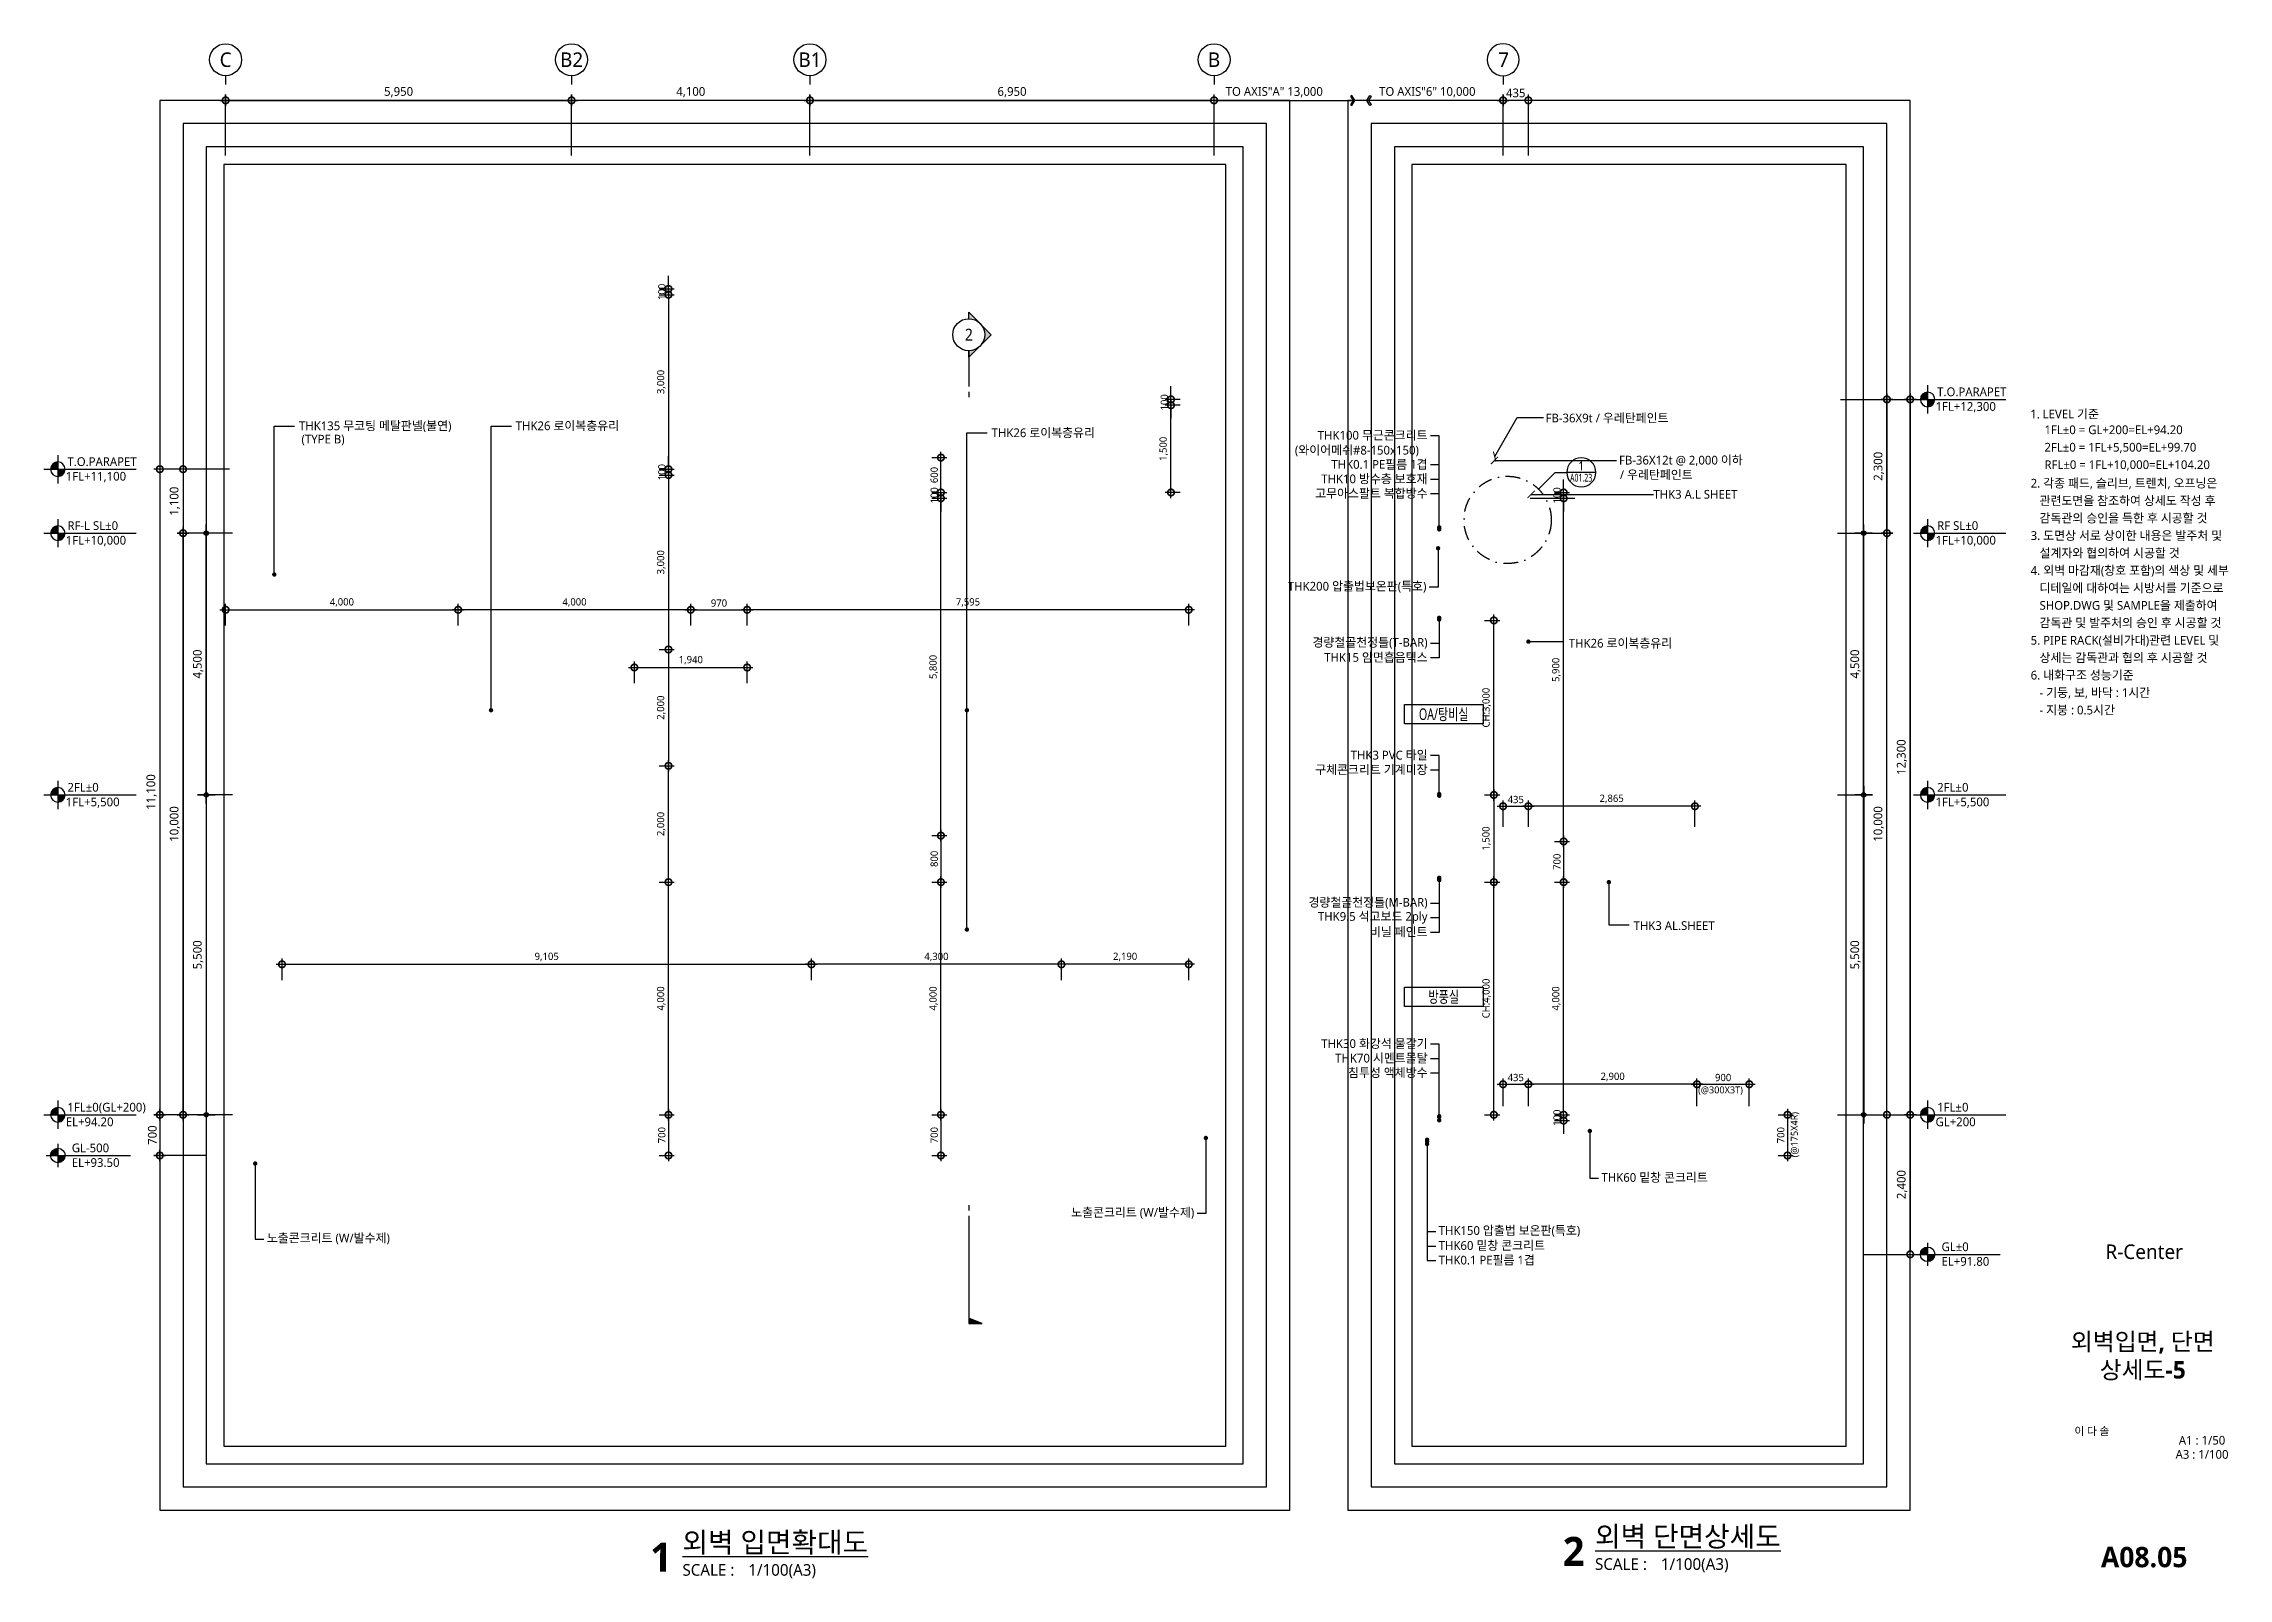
# Model space of a CAD drawing. Header units: millimetres. Extents: x 2568 to 292571, y 1285 to 27671.
# Drawn here: x 170899 to 208471, y 1285 to 27671 of the extents above; entities that cross this region are included whole.
import ezdxf
from ezdxf import colors
from ezdxf.entities.mleader import LeaderData, LeaderLine
from ezdxf.enums import TextEntityAlignment as Align
from ezdxf.math import Vec2, Vec3

# ---------------------------------------------------------------- set-up
doc = ezdxf.new("R2010")
doc.units = ezdxf.units.MM
doc.header["$LTSCALE"] = 200
doc.linetypes.add('DASHDOT-GAUN', pattern=[10, 5, -2.5, 0, -2.5])
doc.layers.get('DEFPOINTS').update_dxf_attribs({"color": 137})
for name, color, linetype in [('3TXT', 3, 'Continuous'), ('A-dim', 7, 'Continuous'), ('A-dims', 7, 'Continuous'), ('DIM', 7, 'Continuous'), ('DIM-2', 7, 'Continuous'), ('DIM-INT', 7, 'Continuous'), ('SYM', 6, 'Continuous'), ('SYM-LEAD', 6, 'Continuous'), ('SYM-LEVEL', 7, 'Continuous'), ('TAG', 6, 'Continuous'), ('TEXT', 3, 'Continuous'), ('TEXT-NOTE', 6, 'Continuous'), ('XR-SHEET$0$TITLE', 7, 'Continuous'), ('XR-SHEET$1$SHT', 5, 'Continuous'), ('XR-SHEET$1$TEXT', 3, 'Continuous')]:
    doc.layers.add(name, color=color, linetype=linetype)
doc.layers.add('NOPLOT', color=191, linetype='Continuous', plot=False)
doc.styles.add('$0$스타일1', font='malgun.ttf')
doc.styles.add('ARIAL', font='malgun.ttf')
doc.styles.add('ARIALB', font='malgun.ttf')
doc.styles.add('GAUN', font='malgun.ttf')
doc.styles.add('T1', font='malgun.ttf')
doc.styles.add('TEXT', font='malgun.ttf')
doc.styles.add('XR-sec$0$스타일1', font='malgun.ttf')
doc.styles.add('XR-SHEET$0$굴림체(옥산)', font='malgun.ttf')
doc.styles.add('XR-SHEET$0$맑은고딕B', font='malgunbd.ttf')
doc.styles.add('맑은고딕', font='malgun.ttf')
doc.styles.add('맑은고딕B', font='malgunbd.ttf')
doc.styles.add('스타일1', font='malgun.ttf')
doc.styles.add('스타일2', font='malgunbd.ttf')
doc.dimstyles.new('CJA', dxfattribs={"dimscale": 300, "dimtxt": 2.7, "dimasz": 1, "dimexe": 2, "dimexo": 3, "dimgap": 1, "dimtad": 1, "dimdec": 0, "dimzin": 1, "dimdsep": 46, "dimlunit": 6, "dimtxsty": '$0$스타일1', "dimblk": 'CJDOT', "dimcen": 0.09, "dimdle": 1, "dimclrd": 256, "dimclre": 256, "dimclrt": 3, "dimadec": 0, "dimazin": 0, "dimtfac": 1, "dimtdec": 0, "dimtix": 1, "dimtmove": 2, "dimatfit": 3, "dimldrblk": 'CJDOT', "dimfxl": 1, "dimtolj": 1, "dimtzin": 1, "dimarcsym": 0})
doc.dimstyles.new('DIM-QD 1', dxfattribs={"dimtxt": 3, "dimasz": 1.5, "dimexe": 1, "dimexo": 0, "dimgap": 1, "dimtad": 1, "dimdec": 3, "dimdsep": 46, "dimlunit": 6, "dimtxsty": '스타일1', "dimblk1": 'ARCHTICK', "dimblk2": 'ARCHTICK', "dimsah": 1, "dimcen": 0, "dimclrd": 256, "dimclre": 256, "dimclrt": 3, "dimazin": 2, "dimtfac": 1, "dimtdec": 3, "dimtix": 1, "dimtmove": 2, "dimatfit": 3, "dimldrblk": 'ARCHTICK', "dimfxl": 1, "dimtolj": 1, "dimtzin": 0, "dimarcsym": 0})
doc.dimstyles.new('GAUN-50', dxfattribs={"dimscale": 50, "dimtxt": 3, "dimasz": 1, "dimexe": 2, "dimexo": 3, "dimgap": 1, "dimtad": 1, "dimdec": 0, "dimzin": 1, "dimdsep": 46, "dimlunit": 6, "dimtxsty": '스타일1', "dimblk": 'GAUN-DOT', "dimcen": -2, "dimdle": 2, "dimclrd": 256, "dimclre": 256, "dimclrt": 3, "dimadec": 0, "dimazin": 0, "dimtfac": 1, "dimtdec": 0, "dimtix": 1, "dimtmove": 2, "dimatfit": 3, "dimldrblk": 'DOTSMALL', "dimfxl": 1, "dimtolj": 1, "dimtzin": 1, "dimarcsym": 0})
doc.dimstyles.new('HDA-P(N100)', dxfattribs={"dimscale": 50, "dimtxt": 3, "dimasz": 1, "dimexe": 2, "dimexo": 2, "dimgap": 1, "dimtad": 1, "dimdec": 0, "dimzin": 1, "dimdsep": 46, "dimlunit": 6, "dimtxsty": 'T1', "dimblk": 'Z_DOT', "dimcen": 1, "dimclrd": 256, "dimclrt": 3, "dimadec": 0, "dimazin": 0, "dimtfac": 1, "dimtdec": 0, "dimtix": 1, "dimtmove": 2, "dimatfit": 3, "dimldrblk": 'DOT', "dimfxl": 1, "dimtolj": 1, "dimtzin": 1, "dimarcsym": 0})

msp = doc.modelspace()

# ---------------------------------------------------------------- texts
at = {"layer": 'A-dim', "color": 3, "style": 'T1'}
for s, p in [('TO AXIS"A" 13,000', (191227.9, 26775.1)), ('TO AXIS"6" 10,000', (193866.2, 26775.1))]:
    msp.add_text(s, height=150, dxfattribs=at).set_placement(p)
at = {"layer": 'DIM-2', "color": 4, "style": 'ARIAL'}
msp.add_text('(@300X3T)', height=120, dxfattribs=at).set_placement((199352.6, 9622.9))
msp.add_text('(@175X4R)', height=120, rotation=90, dxfattribs=at).set_placement((201067.1, 8522.6))
at = {"layer": 'TEXT', "color": 3, "style": '스타일1'}
for s, p in [('THK135 무코팅 메탈판넬(불연)', (175289.7, 21026.2)), ('THK26 로이복층유리', (179017.2, 21026.2)), ('THK26 로이복층유리', (187202.1, 20906.2)), ('(TYPE B)', (175333.4, 20797.2)), ('(와이어메쉬#8-150x150)', (192418.1, 20607.2)), ('THK3 A.L SHEET', (198582.9, 19848.4, 0)), ('THK26 로이복층유리', (197129.1, 17288.2)), ('THK3 AL.SHEET', (198242.6, 12432.9))]:
    msp.add_text(s, height=150, dxfattribs=at).set_placement(p)
for s, p in [('FB-36X9t / 우레탄페인트', (196728.9, 21235, 0)), ('/ 우레탄페인트', (198006.8, 20260)), ('FB-36X12t @ 2,000 이하', (197992.8, 20510.5))]:
    msp.add_text(s, height=150, dxfattribs=at).set_placement(p, align=Align.MIDDLE_LEFT)
at = {"layer": 'TEXT', "style": '스타일1'}
msp.add_text('R-Center', height=250, dxfattribs=at).set_placement((207025, 6900), align=Align.MIDDLE_CENTER)

# ---------------------------------------------------------------- blocks, each defined once
blk = doc.blocks.new('bu-v')
at = {"layer": 'TAG', "ltscale": 0.2}
blk.add_line((0, 3), (0, 0), dxfattribs=at)
blk.add_circle((0, 8.5), 5.5, dxfattribs=at)
at = {"layer": 'TAG', "color": 3, "style": 'ARIALB'}
blk.add_attdef('1', text='', height=5, dxfattribs=at).set_placement((0, 8.5), align=Align.MIDDLE_CENTER)
blk = doc.blocks.new('GAUN-DOT')
at = {"linetype": 'ByBlock'}
for p, q in [((2, 0), (-2, 0)), ((0, -2), (0, 2))]:
    blk.add_line(p, q, dxfattribs=at)
at = {"const_width": 2.25}
blk.add_lwpolyline([(0, 0.28125, 1), (0, -0.28125, 1)], format="xyb", close=True, dxfattribs=at)
blk = doc.blocks.new('*D77')
at = {"layer": 'DEFPOINTS', "color": 0, "transparency": 16777216}
for p in [(191028, 26697), (184078, 25597), (191028, 25597)]:
    blk.add_point(p, dxfattribs=at)
at = {"layer": 'DIM', "lineweight": -2, "transparency": 16777216}
for p, q in [((184078, 25747), (184078, 26797)), ((184128, 26697), (190978, 26697)), ((191028, 25747), (191028, 26797))]:
    blk.add_line(p, q, dxfattribs=at)
at = {"layer": 'DIM', "lineweight": -2, "transparency": 16777216, "xscale": 50, "yscale": 50, "zscale": 50, "rotation": 180}
blk.add_blockref('GAUN-DOT', (184078, 26697), dxfattribs=at)
at = {"layer": 'DIM', "lineweight": -2, "transparency": 16777216, "xscale": 50, "yscale": 50, "zscale": 50}
blk.add_blockref('GAUN-DOT', (191028, 26697), dxfattribs=at)
at = {"layer": 'DIM', "color": 3, "transparency": 16777216, "insert": (187553, 26837), "char_height": 150, "attachment_point": 5, "style": '스타일1'}
blk.add_mtext('\\A1;6,950', dxfattribs=at)
blk = doc.blocks.new('_DotSmall')
at = {"color": 0, "linetype": 'ByBlock', "const_width": 0.5}
blk.add_lwpolyline([(-0.0625, 0, 1), (0.0625, 0, 1)], format="xyb", close=True, dxfattribs=at)
blk = doc.blocks.new('*D78')
at = {"layer": 'DEFPOINTS', "color": 0, "transparency": 16777216}
for p in [(195998, 26697), (195998, 25597), (196433, 25597)]:
    blk.add_point(p, dxfattribs=at)
at = {"layer": 'DIM', "lineweight": -2, "transparency": 16777216}
for p, q in [((195998, 25747), (195998, 26797)), ((196383, 26697), (196048, 26697)), ((196433, 25747), (196433, 26797))]:
    blk.add_line(p, q, dxfattribs=at)
at = {"layer": 'DIM', "lineweight": -2, "transparency": 16777216, "xscale": 50, "yscale": 50, "zscale": 50, "rotation": 180}
blk.add_blockref('GAUN-DOT', (195998, 26697), dxfattribs=at)
at = {"layer": 'DIM', "lineweight": -2, "transparency": 16777216, "xscale": 50, "yscale": 50, "zscale": 50}
blk.add_blockref('GAUN-DOT', (196433, 26697), dxfattribs=at)
at = {"layer": 'DIM', "color": 3, "transparency": 16777216, "insert": (196216, 26824), "char_height": 150, "attachment_point": 5, "style": '스타일1'}
blk.add_mtext('\\A1;435', dxfattribs=at)
blk = doc.blocks.new('*U13')
at = {"linetype": 'ByBlock', "lineweight": -2}
h = blk.add_hatch(color=0, dxfattribs=at)
h.paths.add_polyline_path([(0, 300, 0.198912), (-212, 212), (0, 424)])
h.paths.add_polyline_path([(-212, -212), (-424, 0), (-212, 212, 0.414214)])
h.paths.add_polyline_path([(-212, -212, 0.198912), (0, -300), (0, -424)])
blk.add_hatch(color=0, dxfattribs=at).paths.add_polyline_path([(-250, -18545), (0, -18445), (0, -18545)])
at = {"color": 0, "linetype": 'ByBlock', "lineweight": -2}
blk.add_lwpolyline([(0, 300, 1), (0, -300, 1), (0, 300), (0, 424), (-424, 0), (0, -424), (0, -300), (0, -424)], format="xyb", dxfattribs=at)
for points in [[(0, -300), (0, -972)], [(0, -1072), (0, -1172)], [(0, -16329), (0, -16429)], [(0, -16529), (0, -18545), (-250, -18545), (0, -18445)]]:
    blk.add_lwpolyline(points, dxfattribs=at)
at = {"color": 6, "style": 'TEXT', "width": 0.9}
blk.add_attdef('상세번호', text='', height=225, dxfattribs=at).set_placement((0, 0), align=Align.MIDDLE_CENTER)
blk = doc.blocks.new('XR-sec$0$LEVEL1')
at = {"layer": 'SYM-LEVEL'}
h = blk.add_hatch(color=6, dxfattribs=at)
edge = h.paths.add_edge_path()
edge.add_ellipse((4.87, 0), major_axis=(1.77, 1.77), ratio=1, start_angle=405, end_angle=495)
edge.add_line((2.37, 0), (4.87, 0))
edge.add_line((4.87, 0), (4.87, 2.5))
edge = h.paths.add_edge_path()
edge.add_ellipse((4.87, 0), major_axis=(1.77, 1.77), ratio=1, start_angle=225, end_angle=315)
edge.add_line((7.37, 0), (4.87, 0))
edge.add_line((4.87, 0), (4.87, -2.5))
at = {"layer": 'SYM-LEVEL', "color": 6}
for p, q in [((0, 0), (9.74, 0)), ((4.87, 4.87), (4.87, -4.87)), ((9.07, 0), (31.8, 0))]:
    blk.add_line(p, q, dxfattribs=at)
blk.add_ellipse((4.87, 0), major_axis=(1.77, 1.77), ratio=1, start_param=5.497787, end_param=11.780972, dxfattribs=at)
at = {"layer": 'SYM-LEVEL', "color": 3, "style": 'XR-sec$0$스타일1'}
for tag, p in [('1층-바닥마감', (8.16, 1.11)), ('EL-+100', (8.16, -3.93))]:
    blk.add_attdef(tag, p, '', height=3, dxfattribs=at)
blk = doc.blocks.new('*D90')
at = {"layer": 'A-dim', "lineweight": -2, "transparency": 16777216}
for p, q in [((201800, 21555), (203100, 21555)), ((203000, 21505), (203000, 9305)), ((201800, 9255), (203100, 9255))]:
    blk.add_line(p, q, dxfattribs=at)
at = {"layer": 'DEFPOINTS', "color": 0, "transparency": 16777216}
for p in [(201650, 21555), (201650, 9255), (203000, 9255)]:
    blk.add_point(p, dxfattribs=at)
at = {"layer": 'A-dim', "lineweight": -2, "transparency": 16777216, "xscale": 50, "yscale": 50, "zscale": 50}
for p, rotation in [((203000, 21555), 90), ((203000, 9255), 270)]:
    blk.add_blockref('GAUN-DOT', p, dxfattribs=dict(at, rotation=rotation))
at = {"layer": 'A-dim', "color": 3, "transparency": 16777216, "insert": (202859, 15405), "char_height": 150, "attachment_point": 5, "rotation": 90, "style": '스타일1'}
blk.add_mtext('\\A1;12,300', dxfattribs=at)
blk = doc.blocks.new('Z_DOT')
at = {"layer": 'A-dims', "color": 0}
for p, q in [((-3, 0), (3, 0)), ((0, -3), (0, 3))]:
    blk.add_line(p, q, dxfattribs=at)
for radius in [0.75, 0.375]:
    blk.add_circle((0, 0), radius, dxfattribs=at)
blk = doc.blocks.new('*D91')
at = {"layer": 'A-dim', "color": 0, "lineweight": -2, "transparency": 16777216}
for p, q in [((201750, 14755), (202300, 14755)), ((201750, 9255), (202300, 9255))]:
    blk.add_line(p, q, dxfattribs=at)
at = {"layer": 'A-dim', "lineweight": -2, "transparency": 16777216}
blk.add_line((202200, 14705), (202200, 9305), dxfattribs=at)
at = {"layer": 'DEFPOINTS', "color": 0, "transparency": 16777216}
for p in [(201650, 14755), (201650, 9255), (202200, 9255)]:
    blk.add_point(p, dxfattribs=at)
at = {"layer": 'A-dim', "lineweight": -2, "transparency": 16777216, "xscale": 50, "yscale": 50, "zscale": 50}
for p, rotation in [((202200, 14755), 90), ((202200, 9255), 270)]:
    blk.add_blockref('Z_DOT', p, dxfattribs=dict(at, rotation=rotation))
at = {"layer": 'A-dim', "color": 3, "transparency": 16777216, "insert": (202060, 12005), "char_height": 150, "attachment_point": 5, "rotation": 90, "style": 'T1'}
blk.add_mtext('\\A1;5,500', dxfattribs=at)
blk = doc.blocks.new('_DOT')
at = {"color": 0, "linetype": 'ByBlock'}
blk.add_line((-0.5, 0), (-1, 0), dxfattribs=at)
at = {"color": 0, "linetype": 'ByBlock', "const_width": 0.5}
blk.add_lwpolyline([(-0.25, 0, 1), (0.25, 0, 1)], format="xyb", close=True, dxfattribs=at)
blk = doc.blocks.new('*D92')
at = {"layer": 'A-dim', "lineweight": -2, "transparency": 16777216}
for p, q in [((202200, 9255), (203100, 9255)), ((203000, 9205), (203000, 6905)), ((202200, 6855), (203100, 6855))]:
    blk.add_line(p, q, dxfattribs=at)
at = {"layer": 'DEFPOINTS', "color": 0, "transparency": 16777216}
for p in [(202050, 9255), (202050, 6855), (203000, 6855)]:
    blk.add_point(p, dxfattribs=at)
at = {"layer": 'A-dim', "lineweight": -2, "transparency": 16777216, "xscale": 50, "yscale": 50, "zscale": 50}
for p, rotation in [((203000, 9255), 90), ((203000, 6855), 270)]:
    blk.add_blockref('GAUN-DOT', p, dxfattribs=dict(at, rotation=rotation))
at = {"layer": 'A-dim', "color": 3, "transparency": 16777216, "insert": (202860, 8055), "char_height": 150, "attachment_point": 5, "rotation": 90, "style": '스타일1'}
blk.add_mtext('\\A1;2,400', dxfattribs=at)
blk = doc.blocks.new('level-p&e')
at = {"layer": 'TAG', "ltscale": 0.2}
h = blk.add_hatch(color=256, dxfattribs=at)
h.paths.add_polyline_path([(0, 2.5, 0.414214), (-2.5, 0), (0, 0)])
h.paths.add_polyline_path([(2.5, 0), (0, 0), (0, -2.5, 0.414214)])
at = {"layer": 'TAG'}
for p, q in [((-4, 0), (25, 0)), ((0, 4), (0, -4))]:
    blk.add_line(p, q, dxfattribs=at)
at = {"layer": 'TAG', "ltscale": 0.2}
blk.add_circle((0, 0), 2.5, dxfattribs=at)
at = {"layer": 'TAG', "color": 3, "style": 'ARIAL'}
for tag, p in [('1층바닥마감', (4.78, 1.11)), ('EL±0', (4.78, -3.93))]:
    blk.add_attdef(tag, p, '', height=3, dxfattribs=at)
blk = doc.blocks.new('*D93')
at = {"layer": 'A-dim', "lineweight": -2, "transparency": 16777216}
for p, q in [((201800, 19255), (202700, 19255)), ((202600, 9305), (202600, 19205)), ((201800, 9255), (202700, 9255))]:
    blk.add_line(p, q, dxfattribs=at)
at = {"layer": 'DEFPOINTS', "color": 0, "transparency": 16777216}
for p in [(201650, 19255), (202600, 19255), (201650, 9255)]:
    blk.add_point(p, dxfattribs=at)
at = {"layer": 'A-dim', "lineweight": -2, "transparency": 16777216, "xscale": 50, "yscale": 50, "zscale": 50}
for p, rotation in [((202600, 19255), 90), ((202600, 9255), 270)]:
    blk.add_blockref('GAUN-DOT', p, dxfattribs=dict(at, rotation=rotation))
at = {"layer": 'A-dim', "color": 3, "transparency": 16777216, "insert": (202459, 14255), "char_height": 150, "attachment_point": 5, "rotation": 90, "style": '스타일1'}
blk.add_mtext('\\A1;10,000', dxfattribs=at)
blk = doc.blocks.new('*D94')
at = {"layer": 'A-dim', "lineweight": -2, "transparency": 16777216}
for p, q in [((201800, 21555), (202700, 21555)), ((202600, 21505), (202600, 19305)), ((201800, 19255), (202700, 19255))]:
    blk.add_line(p, q, dxfattribs=at)
at = {"layer": 'DEFPOINTS', "color": 0, "transparency": 16777216}
for p in [(201650, 21555), (201650, 19255), (202600, 19255)]:
    blk.add_point(p, dxfattribs=at)
at = {"layer": 'A-dim', "lineweight": -2, "transparency": 16777216, "xscale": 50, "yscale": 50, "zscale": 50}
for p, rotation in [((202600, 21555), 90), ((202600, 19255), 270)]:
    blk.add_blockref('GAUN-DOT', p, dxfattribs=dict(at, rotation=rotation))
at = {"layer": 'A-dim', "color": 3, "transparency": 16777216, "insert": (202460, 20405), "char_height": 150, "attachment_point": 5, "rotation": 90, "style": '스타일1'}
blk.add_mtext('\\A1;2,300', dxfattribs=at)
blk = doc.blocks.new('*D95')
at = {"layer": 'A-dim', "color": 0, "lineweight": -2, "transparency": 16777216}
for p, q in [((201750, 19255), (202300, 19255)), ((201750, 14755), (202300, 14755))]:
    blk.add_line(p, q, dxfattribs=at)
at = {"layer": 'A-dim', "lineweight": -2, "transparency": 16777216}
blk.add_line((202200, 14805), (202200, 19205), dxfattribs=at)
at = {"layer": 'DEFPOINTS', "color": 0, "transparency": 16777216}
for p in [(201650, 19255), (202200, 19255), (201650, 14755)]:
    blk.add_point(p, dxfattribs=at)
at = {"layer": 'A-dim', "lineweight": -2, "transparency": 16777216, "xscale": 50, "yscale": 50, "zscale": 50}
for p, rotation in [((202200, 19255), 90), ((202200, 14755), 270)]:
    blk.add_blockref('Z_DOT', p, dxfattribs=dict(at, rotation=rotation))
at = {"layer": 'A-dim', "color": 3, "transparency": 16777216, "insert": (202060, 17005), "char_height": 150, "attachment_point": 5, "rotation": 90, "style": 'T1'}
blk.add_mtext('\\A1;4,500', dxfattribs=at)
blk = doc.blocks.new('dwgtitle')
at = {"layer": 'SYM', "color": 3, "style": '스타일1'}
blk.add_text('SCALE :', height=4, dxfattribs=at).set_placement((12.25, -1.4))
at = {"layer": 'SYM', "color": 6, "style": '스타일2'}
blk.add_attdef('A', text='', height=10, dxfattribs=at).set_placement((4.89, 5), align=Align.MIDDLE)
at = {"layer": 'SYM', "color": 3, "style": '스타일1'}
for tag, p, height in [('%%UTITLE', (12.25, 6.59), 7), ('1/100', (34.89, -1.4), 4)]:
    blk.add_attdef(tag, p, '', height=height, dxfattribs=at)
blk = doc.blocks.new('*D227')
at = {"layer": 'DEFPOINTS', "color": 0, "transparency": 16777216}
for p in [(184103, 11842), (174998, 11422), (184103, 11422)]:
    blk.add_point(p, dxfattribs=at)
at = {"layer": 'DIM-INT', "color": 7, "lineweight": -2, "transparency": 16777216}
for p, q in [((174898, 11842), (184203, 11842)), ((174998, 11572), (174998, 11942)), ((184103, 11572), (184103, 11942))]:
    blk.add_line(p, q, dxfattribs=at)
at = {"layer": 'DIM-INT', "color": 7, "lineweight": -2, "transparency": 16777216, "xscale": 225, "yscale": 225, "zscale": 225, "rotation": 180}
blk.add_blockref('_DotSmall', (174998, 11842), dxfattribs=at)
at = {"layer": 'DIM-INT', "color": 7, "lineweight": -2, "transparency": 16777216, "xscale": 225, "yscale": 225, "zscale": 225}
blk.add_blockref('_DotSmall', (184103, 11842), dxfattribs=at)
at = {"layer": 'DIM-INT', "color": 3, "transparency": 16777216, "insert": (179550, 11968), "char_height": 125, "attachment_point": 5, "style": '스타일1'}
blk.add_mtext('\\A1;9,105', dxfattribs=at)
blk = doc.blocks.new('CJDOT')
blk.add_line((-2, 0), (2, 0))
at = {"const_width": 0.5}
blk.add_lwpolyline([(-0.25, 0, 1), (0.25, 0, 1)], format="xyb", close=True, dxfattribs=at)
blk = doc.blocks.new('*D221')
at = {"layer": 'A-dim', "lineweight": -2, "transparency": 16777216}
for p, q in [((174096, 20355), (172796, 20355)), ((172896, 20305), (172896, 9305)), ((174096, 9255), (172796, 9255))]:
    blk.add_line(p, q, dxfattribs=at)
at = {"layer": 'DEFPOINTS', "color": 0, "transparency": 16777216}
for p in [(174246, 20355), (172896, 9255), (174246, 9255)]:
    blk.add_point(p, dxfattribs=at)
at = {"layer": 'A-dim', "lineweight": -2, "transparency": 16777216, "xscale": 50, "yscale": 50, "zscale": 50}
for p, rotation in [((172896, 20355), 90), ((172896, 9255), 270)]:
    blk.add_blockref('GAUN-DOT', p, dxfattribs=dict(at, rotation=rotation))
at = {"layer": 'A-dim', "color": 3, "transparency": 16777216, "insert": (172755, 14805), "char_height": 150, "attachment_point": 5, "rotation": 90, "style": '스타일1'}
blk.add_mtext('\\A1;11,100', dxfattribs=at)
blk = doc.blocks.new('*D222')
at = {"layer": 'A-dim', "color": 0, "lineweight": -2, "transparency": 16777216}
for p, q in [((174146, 14755), (173596, 14755)), ((174146, 9255), (173596, 9255))]:
    blk.add_line(p, q, dxfattribs=at)
at = {"layer": 'A-dim', "lineweight": -2, "transparency": 16777216}
blk.add_line((173696, 14705), (173696, 9305), dxfattribs=at)
at = {"layer": 'DEFPOINTS', "color": 0, "transparency": 16777216}
for p in [(174246, 14755), (173696, 9255), (174246, 9255)]:
    blk.add_point(p, dxfattribs=at)
at = {"layer": 'A-dim', "lineweight": -2, "transparency": 16777216, "xscale": 50, "yscale": 50, "zscale": 50}
for p, rotation in [((173696, 14755), 90), ((173696, 9255), 270)]:
    blk.add_blockref('Z_DOT', p, dxfattribs=dict(at, rotation=rotation))
at = {"layer": 'A-dim', "color": 3, "transparency": 16777216, "insert": (173555, 12005), "char_height": 150, "attachment_point": 5, "rotation": 90, "style": 'T1'}
blk.add_mtext('\\A1;5,500', dxfattribs=at)
blk = doc.blocks.new('*D223')
at = {"layer": 'A-dim', "lineweight": -2, "transparency": 16777216}
for p, q in [((173696, 9255), (172796, 9255)), ((172896, 9205), (172896, 8605)), ((173696, 8555), (172796, 8555))]:
    blk.add_line(p, q, dxfattribs=at)
at = {"layer": 'DEFPOINTS', "color": 0, "transparency": 16777216}
for p in [(173846, 9255), (172896, 8555), (173846, 8555)]:
    blk.add_point(p, dxfattribs=at)
at = {"layer": 'A-dim', "lineweight": -2, "transparency": 16777216, "xscale": 50, "yscale": 50, "zscale": 50}
for p, rotation in [((172896, 9255), 90), ((172896, 8555), 270)]:
    blk.add_blockref('GAUN-DOT', p, dxfattribs=dict(at, rotation=rotation))
at = {"layer": 'A-dim', "color": 3, "transparency": 16777216, "insert": (172768, 8905), "char_height": 150, "attachment_point": 5, "rotation": 90, "style": '스타일1'}
blk.add_mtext('\\A1;700', dxfattribs=at)
blk = doc.blocks.new('*D224')
at = {"layer": 'A-dim', "lineweight": -2, "transparency": 16777216}
for p, q in [((174096, 19255), (173196, 19255)), ((173296, 9305), (173296, 19205)), ((174096, 9255), (173196, 9255))]:
    blk.add_line(p, q, dxfattribs=at)
at = {"layer": 'DEFPOINTS', "color": 0, "transparency": 16777216}
for p in [(173296, 19255), (174246, 19255), (174246, 9255)]:
    blk.add_point(p, dxfattribs=at)
at = {"layer": 'A-dim', "lineweight": -2, "transparency": 16777216, "xscale": 50, "yscale": 50, "zscale": 50}
for p, rotation in [((173296, 19255), 90), ((173296, 9255), 270)]:
    blk.add_blockref('GAUN-DOT', p, dxfattribs=dict(at, rotation=rotation))
at = {"layer": 'A-dim', "color": 3, "transparency": 16777216, "insert": (173155, 14255), "char_height": 150, "attachment_point": 5, "rotation": 90, "style": '스타일1'}
blk.add_mtext('\\A1;10,000', dxfattribs=at)
blk = doc.blocks.new('*D225')
at = {"layer": 'A-dim', "lineweight": -2, "transparency": 16777216}
for p, q in [((174096, 20355), (173196, 20355)), ((173296, 20305), (173296, 19305)), ((174096, 19255), (173196, 19255))]:
    blk.add_line(p, q, dxfattribs=at)
at = {"layer": 'DEFPOINTS', "color": 0, "transparency": 16777216}
for p in [(174246, 20355), (173296, 19255), (174246, 19255)]:
    blk.add_point(p, dxfattribs=at)
at = {"layer": 'A-dim', "lineweight": -2, "transparency": 16777216, "xscale": 50, "yscale": 50, "zscale": 50}
for p, rotation in [((173296, 20355), 90), ((173296, 19255), 270)]:
    blk.add_blockref('GAUN-DOT', p, dxfattribs=dict(at, rotation=rotation))
at = {"layer": 'A-dim', "color": 3, "transparency": 16777216, "insert": (173155, 19805), "char_height": 150, "attachment_point": 5, "rotation": 90, "style": '스타일1'}
blk.add_mtext('\\A1;1,100', dxfattribs=at)
blk = doc.blocks.new('*D226')
at = {"layer": 'A-dim', "color": 0, "lineweight": -2, "transparency": 16777216}
for p, q in [((174146, 19255), (173596, 19255)), ((174146, 14755), (173596, 14755))]:
    blk.add_line(p, q, dxfattribs=at)
at = {"layer": 'A-dim', "lineweight": -2, "transparency": 16777216}
blk.add_line((173696, 14805), (173696, 19205), dxfattribs=at)
at = {"layer": 'DEFPOINTS', "color": 0, "transparency": 16777216}
for p in [(173696, 19255), (174246, 19255), (174246, 14755)]:
    blk.add_point(p, dxfattribs=at)
at = {"layer": 'A-dim', "lineweight": -2, "transparency": 16777216, "xscale": 50, "yscale": 50, "zscale": 50}
for p, rotation in [((173696, 19255), 90), ((173696, 14755), 270)]:
    blk.add_blockref('Z_DOT', p, dxfattribs=dict(at, rotation=rotation))
at = {"layer": 'A-dim', "color": 3, "transparency": 16777216, "insert": (173555, 17005), "char_height": 150, "attachment_point": 5, "rotation": 90, "style": 'T1'}
blk.add_mtext('\\A1;4,500', dxfattribs=at)
blk = doc.blocks.new('*D230')
at = {"layer": 'DEFPOINTS', "color": 0, "transparency": 16777216}
for p in [(181336, 13255), (181645, 13255), (181336, 9255)]:
    blk.add_point(p, dxfattribs=at)
at = {"layer": 'DIM-INT', "color": 7, "lineweight": -2, "transparency": 16777216}
for p, q in [((181486, 13255), (181745, 13255)), ((181645, 9155), (181645, 13355)), ((181486, 9255), (181745, 9255))]:
    blk.add_line(p, q, dxfattribs=at)
at = {"layer": 'DIM-INT', "color": 7, "lineweight": -2, "transparency": 16777216, "xscale": 225, "yscale": 225, "zscale": 225}
for p, rotation in [((181645, 13255), 90), ((181645, 9255), 270)]:
    blk.add_blockref('_DotSmall', p, dxfattribs=dict(at, rotation=rotation))
at = {"layer": 'DIM-INT', "color": 3, "transparency": 16777216, "insert": (181520, 11255), "char_height": 125, "attachment_point": 5, "rotation": 90, "style": '스타일1'}
blk.add_mtext('\\A1;4,000', dxfattribs=at)
blk = doc.blocks.new('*D231')
at = {"layer": 'DEFPOINTS', "color": 0, "transparency": 16777216}
for p in [(181336, 17255), (181336, 15255), (181645, 15255)]:
    blk.add_point(p, dxfattribs=at)
at = {"layer": 'DIM-INT', "color": 7, "lineweight": -2, "transparency": 16777216}
for p, q in [((181645, 17355), (181645, 15155)), ((181486, 17255), (181745, 17255)), ((181486, 15255), (181745, 15255))]:
    blk.add_line(p, q, dxfattribs=at)
at = {"layer": 'DIM-INT', "color": 7, "lineweight": -2, "transparency": 16777216, "xscale": 225, "yscale": 225, "zscale": 225}
for p, rotation in [((181645, 17255), 90), ((181645, 15255), 270)]:
    blk.add_blockref('_DotSmall', p, dxfattribs=dict(at, rotation=rotation))
at = {"layer": 'DIM-INT', "color": 3, "transparency": 16777216, "insert": (181520, 16255), "char_height": 125, "attachment_point": 5, "rotation": 90, "style": '스타일1'}
blk.add_mtext('\\A1;2,000', dxfattribs=at)
blk = doc.blocks.new('*D232')
at = {"layer": 'DEFPOINTS', "color": 0, "transparency": 16777216}
for p in [(181336, 15255), (181645, 15255), (181336, 13255)]:
    blk.add_point(p, dxfattribs=at)
at = {"layer": 'DIM-INT', "color": 7, "lineweight": -2, "transparency": 16777216}
for p, q in [((181486, 15255), (181745, 15255)), ((181645, 13155), (181645, 15355)), ((181486, 13255), (181745, 13255))]:
    blk.add_line(p, q, dxfattribs=at)
at = {"layer": 'DIM-INT', "color": 7, "lineweight": -2, "transparency": 16777216, "xscale": 225, "yscale": 225, "zscale": 225}
for p, rotation in [((181645, 15255), 90), ((181645, 13255), 270)]:
    blk.add_blockref('_DotSmall', p, dxfattribs=dict(at, rotation=rotation))
at = {"layer": 'DIM-INT', "color": 3, "transparency": 16777216, "insert": (181520, 14255), "char_height": 125, "attachment_point": 5, "rotation": 90, "style": '스타일1'}
blk.add_mtext('\\A1;2,000', dxfattribs=at)
blk = doc.blocks.new('*D233')
at = {"layer": 'DEFPOINTS', "color": 0, "transparency": 16777216}
for p in [(181336, 20255), (181336, 17255), (181645, 17255)]:
    blk.add_point(p, dxfattribs=at)
at = {"layer": 'DIM-INT', "color": 7, "lineweight": -2, "transparency": 16777216}
for p, q in [((181645, 20355), (181645, 17155)), ((181486, 20255), (181745, 20255)), ((181486, 17255), (181745, 17255))]:
    blk.add_line(p, q, dxfattribs=at)
at = {"layer": 'DIM-INT', "color": 7, "lineweight": -2, "transparency": 16777216, "xscale": 225, "yscale": 225, "zscale": 225}
for p, rotation in [((181645, 20255), 90), ((181645, 17255), 270)]:
    blk.add_blockref('_DotSmall', p, dxfattribs=dict(at, rotation=rotation))
at = {"layer": 'DIM-INT', "color": 3, "transparency": 16777216, "insert": (181520, 18755), "char_height": 125, "attachment_point": 5, "rotation": 90, "style": '스타일1'}
blk.add_mtext('\\A1;3,000', dxfattribs=at)
blk = doc.blocks.new('*D228')
at = {"layer": 'DEFPOINTS', "color": 0, "transparency": 16777216}
for p in [(181336, 9255), (181336, 8555), (181645, 8555)]:
    blk.add_point(p, dxfattribs=at)
at = {"layer": 'DIM-INT', "color": 7, "lineweight": -2, "transparency": 16777216}
for p, q in [((181486, 9255), (181745, 9255)), ((181645, 9355), (181645, 8455)), ((181486, 8555), (181745, 8555))]:
    blk.add_line(p, q, dxfattribs=at)
at = {"layer": 'DIM-INT', "color": 7, "lineweight": -2, "transparency": 16777216, "xscale": 225, "yscale": 225, "zscale": 225}
for p, rotation in [((181645, 9255), 90), ((181645, 8555), 270)]:
    blk.add_blockref('_DotSmall', p, dxfattribs=dict(at, rotation=rotation))
at = {"layer": 'DIM-INT', "color": 3, "transparency": 16777216, "insert": (181530, 8905), "char_height": 125, "attachment_point": 5, "rotation": 90, "style": '스타일1'}
blk.add_mtext('\\A1;700', dxfattribs=at)
blk = doc.blocks.new('*D229')
at = {"layer": 'DEFPOINTS', "color": 0, "transparency": 16777216}
for p in [(181336, 20355), (181645, 20355), (181336, 20255)]:
    blk.add_point(p, dxfattribs=at)
at = {"layer": 'DIM-INT', "color": 7, "lineweight": -2, "transparency": 16777216}
for p, q in [((181486, 20355), (181745, 20355)), ((181645, 20355), (181645, 20580)), ((181645, 20255), (181645, 20355)), ((181486, 20255), (181745, 20255)), ((181645, 20255), (181645, 20030))]:
    blk.add_line(p, q, dxfattribs=at)
at = {"layer": 'DIM-INT', "color": 7, "lineweight": -2, "transparency": 16777216, "xscale": 225, "yscale": 225, "zscale": 225}
for p, rotation in [((181645, 20355), 270), ((181645, 20255), 90)]:
    blk.add_blockref('_DotSmall', p, dxfattribs=dict(at, rotation=rotation))
at = {"layer": 'DIM-INT', "color": 3, "transparency": 16777216, "insert": (181530, 20305), "char_height": 125, "attachment_point": 5, "rotation": 90, "style": '스타일1'}
blk.add_mtext('\\A1;100', dxfattribs=at)
blk = doc.blocks.new('*D234')
at = {"layer": 'DEFPOINTS', "color": 0, "transparency": 16777216}
for p in [(182998, 17938), (182028, 17518), (182998, 17518)]:
    blk.add_point(p, dxfattribs=at)
at = {"layer": 'DIM-INT', "color": 7, "lineweight": -2, "transparency": 16777216}
for p, q in [((182028, 17668), (182028, 18038)), ((182998, 17668), (182998, 18038)), ((181928, 17938), (183098, 17938))]:
    blk.add_line(p, q, dxfattribs=at)
at = {"layer": 'DIM-INT', "color": 7, "lineweight": -2, "transparency": 16777216, "xscale": 225, "yscale": 225, "zscale": 225, "rotation": 180}
blk.add_blockref('_DotSmall', (182028, 17938), dxfattribs=at)
at = {"layer": 'DIM-INT', "color": 7, "lineweight": -2, "transparency": 16777216, "xscale": 225, "yscale": 225, "zscale": 225}
blk.add_blockref('_DotSmall', (182998, 17938), dxfattribs=at)
at = {"layer": 'DIM-INT', "color": 3, "transparency": 16777216, "insert": (182513, 18053), "char_height": 125, "attachment_point": 5, "style": '스타일1'}
blk.add_mtext('\\A1;970', dxfattribs=at)
blk = doc.blocks.new('*D235')
at = {"layer": 'DEFPOINTS', "color": 0, "transparency": 16777216}
for p in [(178028, 17938), (178028, 17518), (182028, 17518)]:
    blk.add_point(p, dxfattribs=at)
at = {"layer": 'DIM-INT', "color": 7, "lineweight": -2, "transparency": 16777216}
for p, q in [((178028, 17668), (178028, 18038)), ((182028, 17668), (182028, 18038)), ((182128, 17938), (177928, 17938))]:
    blk.add_line(p, q, dxfattribs=at)
at = {"layer": 'DIM-INT', "color": 7, "lineweight": -2, "transparency": 16777216, "xscale": 225, "yscale": 225, "zscale": 225, "rotation": 180}
blk.add_blockref('_DotSmall', (178028, 17938), dxfattribs=at)
at = {"layer": 'DIM-INT', "color": 7, "lineweight": -2, "transparency": 16777216, "xscale": 225, "yscale": 225, "zscale": 225}
blk.add_blockref('_DotSmall', (182028, 17938), dxfattribs=at)
at = {"layer": 'DIM-INT', "color": 3, "transparency": 16777216, "insert": (180028, 18063), "char_height": 125, "attachment_point": 5, "style": '스타일1'}
blk.add_mtext('\\A1;4,000', dxfattribs=at)
blk = doc.blocks.new('*D236')
at = {"layer": 'DEFPOINTS', "color": 0, "transparency": 16777216}
for p in [(178028, 17938), (174028, 17518), (178028, 17518)]:
    blk.add_point(p, dxfattribs=at)
at = {"layer": 'DIM-INT', "color": 7, "lineweight": -2, "transparency": 16777216}
for p, q in [((174028, 17668), (174028, 18038)), ((178028, 17668), (178028, 18038)), ((173928, 17938), (178128, 17938))]:
    blk.add_line(p, q, dxfattribs=at)
at = {"layer": 'DIM-INT', "color": 7, "lineweight": -2, "transparency": 16777216, "xscale": 225, "yscale": 225, "zscale": 225, "rotation": 180}
blk.add_blockref('_DotSmall', (174028, 17938), dxfattribs=at)
at = {"layer": 'DIM-INT', "color": 7, "lineweight": -2, "transparency": 16777216, "xscale": 225, "yscale": 225, "zscale": 225}
blk.add_blockref('_DotSmall', (178028, 17938), dxfattribs=at)
at = {"layer": 'DIM-INT', "color": 3, "transparency": 16777216, "insert": (176028, 18063), "char_height": 125, "attachment_point": 5, "style": '스타일1'}
blk.add_mtext('\\A1;4,000', dxfattribs=at)
blk = doc.blocks.new('*D237')
at = {"layer": 'DEFPOINTS', "color": 0, "transparency": 16777216}
for p in [(181336, 23355), (181336, 20355), (181645, 20355)]:
    blk.add_point(p, dxfattribs=at)
at = {"layer": 'DIM-INT', "color": 7, "lineweight": -2, "transparency": 16777216}
for p, q in [((181486, 23355), (181745, 23355)), ((181645, 23455), (181645, 20255)), ((181486, 20355), (181745, 20355))]:
    blk.add_line(p, q, dxfattribs=at)
at = {"layer": 'DIM-INT', "color": 7, "lineweight": -2, "transparency": 16777216, "xscale": 225, "yscale": 225, "zscale": 225}
for p, rotation in [((181645, 23355), 90), ((181645, 20355), 270)]:
    blk.add_blockref('_DotSmall', p, dxfattribs=dict(at, rotation=rotation))
at = {"layer": 'DIM-INT', "color": 3, "transparency": 16777216, "insert": (181520, 21855), "char_height": 125, "attachment_point": 5, "rotation": 90, "style": '스타일1'}
blk.add_mtext('\\A1;3,000', dxfattribs=at)
blk = doc.blocks.new('*D238')
at = {"layer": 'DEFPOINTS', "color": 0, "transparency": 16777216}
for p in [(181336, 23455), (181336, 23355), (181645, 23455)]:
    blk.add_point(p, dxfattribs=at)
at = {"layer": 'DIM-INT', "color": 7, "lineweight": -2, "transparency": 16777216}
for p, q in [((181645, 23455), (181645, 23680)), ((181486, 23455), (181745, 23455)), ((181486, 23355), (181745, 23355)), ((181645, 23355), (181645, 23455)), ((181645, 23355), (181645, 23130))]:
    blk.add_line(p, q, dxfattribs=at)
at = {"layer": 'DIM-INT', "color": 7, "lineweight": -2, "transparency": 16777216, "xscale": 225, "yscale": 225, "zscale": 225}
for p, rotation in [((181645, 23455), 270), ((181645, 23355), 90)]:
    blk.add_blockref('_DotSmall', p, dxfattribs=dict(at, rotation=rotation))
at = {"layer": 'DIM-INT', "color": 3, "transparency": 16777216, "insert": (181530, 23405), "char_height": 125, "attachment_point": 5, "rotation": 90, "style": '스타일1'}
blk.add_mtext('\\A1;100', dxfattribs=at)
blk = doc.blocks.new('*D239')
at = {"layer": 'DEFPOINTS', "color": 0, "transparency": 16777216}
for p in [(182998, 16946), (181058, 16525), (182998, 16525)]:
    blk.add_point(p, dxfattribs=at)
at = {"layer": 'DIM-INT', "color": 7, "lineweight": -2, "transparency": 16777216}
for p, q in [((180958, 16946), (183098, 16946)), ((181058, 16675), (181058, 17046)), ((182998, 16675), (182998, 17046))]:
    blk.add_line(p, q, dxfattribs=at)
at = {"layer": 'DIM-INT', "color": 7, "lineweight": -2, "transparency": 16777216, "xscale": 225, "yscale": 225, "zscale": 225, "rotation": 180}
blk.add_blockref('_DotSmall', (181058, 16946), dxfattribs=at)
at = {"layer": 'DIM-INT', "color": 7, "lineweight": -2, "transparency": 16777216, "xscale": 225, "yscale": 225, "zscale": 225}
blk.add_blockref('_DotSmall', (182998, 16946), dxfattribs=at)
at = {"layer": 'DIM-INT', "color": 3, "transparency": 16777216, "insert": (182028, 17071), "char_height": 125, "attachment_point": 5, "style": '스타일1'}
blk.add_mtext('\\A1;1,940', dxfattribs=at)
blk = doc.blocks.new('*D240')
at = {"layer": 'DEFPOINTS', "color": 0, "transparency": 16777216}
for p in [(182998, 17938), (182998, 17518), (190593, 17518)]:
    blk.add_point(p, dxfattribs=at)
at = {"layer": 'DIM-INT', "color": 7, "lineweight": -2, "transparency": 16777216}
for p, q in [((182998, 17668), (182998, 18038)), ((190593, 17668), (190593, 18038)), ((190693, 17938), (182898, 17938))]:
    blk.add_line(p, q, dxfattribs=at)
at = {"layer": 'DIM-INT', "color": 7, "lineweight": -2, "transparency": 16777216, "xscale": 225, "yscale": 225, "zscale": 225, "rotation": 180}
blk.add_blockref('_DotSmall', (182998, 17938), dxfattribs=at)
at = {"layer": 'DIM-INT', "color": 7, "lineweight": -2, "transparency": 16777216, "xscale": 225, "yscale": 225, "zscale": 225}
blk.add_blockref('_DotSmall', (190593, 17938), dxfattribs=at)
at = {"layer": 'DIM-INT', "color": 3, "transparency": 16777216, "insert": (186795, 18063), "char_height": 125, "attachment_point": 5, "style": '스타일1'}
blk.add_mtext('\\A1;7,595', dxfattribs=at)
blk = doc.blocks.new('*D241')
at = {"layer": 'DEFPOINTS', "color": 0, "transparency": 16777216}
for p in [(186021, 13255), (186330, 13255), (186021, 9255)]:
    blk.add_point(p, dxfattribs=at)
at = {"layer": 'DIM-INT', "color": 7, "lineweight": -2, "transparency": 16777216}
for p, q in [((186171, 13255), (186430, 13255)), ((186330, 9155), (186330, 13355)), ((186171, 9255), (186430, 9255))]:
    blk.add_line(p, q, dxfattribs=at)
at = {"layer": 'DIM-INT', "color": 7, "lineweight": -2, "transparency": 16777216, "xscale": 225, "yscale": 225, "zscale": 225}
for p, rotation in [((186330, 13255), 90), ((186330, 9255), 270)]:
    blk.add_blockref('_DotSmall', p, dxfattribs=dict(at, rotation=rotation))
at = {"layer": 'DIM-INT', "color": 3, "transparency": 16777216, "insert": (186205, 11255), "char_height": 125, "attachment_point": 5, "rotation": 90, "style": '스타일1'}
blk.add_mtext('\\A1;4,000', dxfattribs=at)
blk = doc.blocks.new('*D242')
at = {"layer": 'DEFPOINTS', "color": 0, "transparency": 16777216}
for p in [(186021, 9255), (186021, 8555), (186330, 8555)]:
    blk.add_point(p, dxfattribs=at)
at = {"layer": 'DIM-INT', "color": 7, "lineweight": -2, "transparency": 16777216}
for p, q in [((186171, 9255), (186430, 9255)), ((186330, 9355), (186330, 8455)), ((186171, 8555), (186430, 8555))]:
    blk.add_line(p, q, dxfattribs=at)
at = {"layer": 'DIM-INT', "color": 7, "lineweight": -2, "transparency": 16777216, "xscale": 225, "yscale": 225, "zscale": 225}
for p, rotation in [((186330, 9255), 90), ((186330, 8555), 270)]:
    blk.add_blockref('_DotSmall', p, dxfattribs=dict(at, rotation=rotation))
at = {"layer": 'DIM-INT', "color": 3, "transparency": 16777216, "insert": (186215, 8905), "char_height": 125, "attachment_point": 5, "rotation": 90, "style": '스타일1'}
blk.add_mtext('\\A1;700', dxfattribs=at)
blk = doc.blocks.new('*D243')
at = {"layer": 'DEFPOINTS', "color": 0, "transparency": 16777216}
for p in [(186021, 14055), (186021, 13255), (186330, 13255)]:
    blk.add_point(p, dxfattribs=at)
at = {"layer": 'DIM-INT', "color": 7, "lineweight": -2, "transparency": 16777216}
for p, q in [((186171, 14055), (186430, 14055)), ((186330, 14155), (186330, 13155)), ((186171, 13255), (186430, 13255))]:
    blk.add_line(p, q, dxfattribs=at)
at = {"layer": 'DIM-INT', "color": 7, "lineweight": -2, "transparency": 16777216, "xscale": 225, "yscale": 225, "zscale": 225}
for p, rotation in [((186330, 14055), 90), ((186330, 13255), 270)]:
    blk.add_blockref('_DotSmall', p, dxfattribs=dict(at, rotation=rotation))
at = {"layer": 'DIM-INT', "color": 3, "transparency": 16777216, "insert": (186215, 13655), "char_height": 125, "attachment_point": 5, "rotation": 90, "style": '스타일1'}
blk.add_mtext('\\A1;800', dxfattribs=at)
blk = doc.blocks.new('*D244')
at = {"layer": 'DEFPOINTS', "color": 0, "transparency": 16777216}
for p in [(186021, 19855), (186330, 19855), (186021, 14055)]:
    blk.add_point(p, dxfattribs=at)
at = {"layer": 'DIM-INT', "color": 7, "lineweight": -2, "transparency": 16777216}
for p, q in [((186330, 13955), (186330, 19955)), ((186171, 19855), (186430, 19855)), ((186171, 14055), (186430, 14055))]:
    blk.add_line(p, q, dxfattribs=at)
at = {"layer": 'DIM-INT', "color": 7, "lineweight": -2, "transparency": 16777216, "xscale": 225, "yscale": 225, "zscale": 225}
for p, rotation in [((186330, 19855), 90), ((186330, 14055), 270)]:
    blk.add_blockref('_DotSmall', p, dxfattribs=dict(at, rotation=rotation))
at = {"layer": 'DIM-INT', "color": 3, "transparency": 16777216, "insert": (186205, 16955), "char_height": 125, "attachment_point": 5, "rotation": 90, "style": '스타일1'}
blk.add_mtext('\\A1;5,800', dxfattribs=at)
blk = doc.blocks.new('*D245')
at = {"layer": 'DEFPOINTS', "color": 0, "transparency": 16777216}
for p in [(186021, 19955), (186021, 19855), (186330, 19855)]:
    blk.add_point(p, dxfattribs=at)
at = {"layer": 'DIM-INT', "color": 7, "lineweight": -2, "transparency": 16777216}
for p, q in [((186171, 19955), (186430, 19955)), ((186330, 19955), (186330, 20180)), ((186330, 19955), (186330, 19855)), ((186171, 19855), (186430, 19855)), ((186330, 19855), (186330, 19630))]:
    blk.add_line(p, q, dxfattribs=at)
at = {"layer": 'DIM-INT', "color": 7, "lineweight": -2, "transparency": 16777216, "xscale": 225, "yscale": 225, "zscale": 225}
for p, rotation in [((186330, 19955), 270), ((186330, 19855), 90)]:
    blk.add_blockref('_DotSmall', p, dxfattribs=dict(at, rotation=rotation))
at = {"layer": 'DIM-INT', "color": 3, "transparency": 16777216, "insert": (186215, 19905), "char_height": 125, "attachment_point": 5, "rotation": 90, "style": '스타일1'}
blk.add_mtext('\\A1;100', dxfattribs=at)
blk = doc.blocks.new('_ARCHTICK')
at = {"color": 0, "linetype": 'ByBlock', "const_width": 0.15}
blk.add_lwpolyline([(-0.5, -0.5), (0.5, 0.5)], dxfattribs=at)
blk = doc.blocks.new('*D246')
at = {"layer": 'DEFPOINTS', "color": 0, "transparency": 16777216}
for p in [(188403, 11842), (188403, 11422), (190593, 11422)]:
    blk.add_point(p, dxfattribs=at)
at = {"layer": 'DIM-INT', "color": 7, "lineweight": -2, "transparency": 16777216}
for p, q in [((190693, 11842), (188303, 11842)), ((188403, 11572), (188403, 11942)), ((190593, 11572), (190593, 11942))]:
    blk.add_line(p, q, dxfattribs=at)
at = {"layer": 'DIM-INT', "color": 7, "lineweight": -2, "transparency": 16777216, "xscale": 225, "yscale": 225, "zscale": 225, "rotation": 180}
blk.add_blockref('_DotSmall', (188403, 11842), dxfattribs=at)
at = {"layer": 'DIM-INT', "color": 7, "lineweight": -2, "transparency": 16777216, "xscale": 225, "yscale": 225, "zscale": 225}
blk.add_blockref('_DotSmall', (190593, 11842), dxfattribs=at)
at = {"layer": 'DIM-INT', "color": 3, "transparency": 16777216, "insert": (189498, 11968), "char_height": 125, "attachment_point": 5, "style": '스타일1'}
blk.add_mtext('\\A1;2,190', dxfattribs=at)
blk = doc.blocks.new('*D247')
at = {"layer": 'DEFPOINTS', "color": 0, "transparency": 16777216}
for p in [(190287, 21455), (190596, 21455), (190593, 19955)]:
    blk.add_point(p, dxfattribs=at)
at = {"layer": 'DIM-INT', "color": 7, "lineweight": -2, "transparency": 16777216}
for p, q in [((190446, 21455), (190187, 21455)), ((190287, 19855), (190287, 21555)), ((190443, 19955), (190187, 19955))]:
    blk.add_line(p, q, dxfattribs=at)
at = {"layer": 'DIM-INT', "color": 7, "lineweight": -2, "transparency": 16777216, "xscale": 225, "yscale": 225, "zscale": 225}
for p, rotation in [((190287, 21455), 90), ((190287, 19955), 270)]:
    blk.add_blockref('_DotSmall', p, dxfattribs=dict(at, rotation=rotation))
at = {"layer": 'DIM-INT', "color": 3, "transparency": 16777216, "insert": (190162, 20705), "char_height": 125, "attachment_point": 5, "rotation": 90, "style": '스타일1'}
blk.add_mtext('\\A1;1,500', dxfattribs=at)
blk = doc.blocks.new('*D248')
at = {"layer": 'DEFPOINTS', "color": 0, "transparency": 16777216}
for p in [(190287, 21455), (190596, 21555), (190596, 21455)]:
    blk.add_point(p, dxfattribs=at)
at = {"layer": 'DIM-INT', "color": 7, "lineweight": -2, "transparency": 16777216}
for p, q in [((190446, 21555), (190187, 21555)), ((190446, 21455), (190187, 21455)), ((190287, 21555), (190287, 21780)), ((190287, 21555), (190287, 21455)), ((190287, 21455), (190287, 21230))]:
    blk.add_line(p, q, dxfattribs=at)
at = {"layer": 'DIM-INT', "color": 7, "lineweight": -2, "transparency": 16777216, "xscale": 225, "yscale": 225, "zscale": 225}
for p, rotation in [((190287, 21555), 270), ((190287, 21455), 90)]:
    blk.add_blockref('_DotSmall', p, dxfattribs=dict(at, rotation=rotation))
at = {"layer": 'DIM-INT', "color": 3, "transparency": 16777216, "insert": (190172, 21505), "char_height": 125, "attachment_point": 5, "rotation": 90, "style": '스타일1'}
blk.add_mtext('\\A1;100', dxfattribs=at)
blk = doc.blocks.new('*D318')
at = {"layer": 'DEFPOINTS', "color": 0, "transparency": 16777216}
for p in [(196731, 19855), (197040, 19855), (196731, 13955)]:
    blk.add_point(p, dxfattribs=at)
at = {"layer": 'DIM-INT', "color": 7, "lineweight": -2, "transparency": 16777216}
for p, q in [((197040, 13855), (197040, 19955)), ((196881, 19855), (197140, 19855)), ((196881, 13955), (197140, 13955))]:
    blk.add_line(p, q, dxfattribs=at)
at = {"layer": 'DIM-INT', "color": 7, "lineweight": -2, "transparency": 16777216, "xscale": 225, "yscale": 225, "zscale": 225}
for p, rotation in [((197040, 19855), 90), ((197040, 13955), 270)]:
    blk.add_blockref('_DotSmall', p, dxfattribs=dict(at, rotation=rotation))
at = {"layer": 'DIM-INT', "color": 3, "transparency": 16777216, "insert": (196915, 16905), "char_height": 125, "attachment_point": 5, "rotation": 90, "style": '스타일1'}
blk.add_mtext('\\A1;5,900', dxfattribs=at)
blk = doc.blocks.new('*D319')
at = {"layer": 'DEFPOINTS', "color": 0, "transparency": 16777216}
for p in [(196731, 19955), (196731, 19855), (197040, 19855)]:
    blk.add_point(p, dxfattribs=at)
at = {"layer": 'DIM-INT', "color": 7, "lineweight": -2, "transparency": 16777216}
for p, q in [((196881, 19955), (197140, 19955)), ((197040, 19955), (197040, 20180)), ((197040, 19955), (197040, 19855)), ((196881, 19855), (197140, 19855)), ((197040, 19855), (197040, 19630))]:
    blk.add_line(p, q, dxfattribs=at)
at = {"layer": 'DIM-INT', "color": 7, "lineweight": -2, "transparency": 16777216, "xscale": 225, "yscale": 225, "zscale": 225}
for p, rotation in [((197040, 19955), 270), ((197040, 19855), 90)]:
    blk.add_blockref('_DotSmall', p, dxfattribs=dict(at, rotation=rotation))
at = {"layer": 'DIM-INT', "color": 3, "transparency": 16777216, "insert": (196925, 19905), "char_height": 125, "attachment_point": 5, "rotation": 90, "style": '스타일1'}
blk.add_mtext('\\A1;100', dxfattribs=at)
blk = doc.blocks.new('*D320')
at = {"layer": 'DEFPOINTS', "color": 0, "transparency": 16777216}
for p in [(195531, 17755), (195840, 17755), (195531, 14755)]:
    blk.add_point(p, dxfattribs=at)
at = {"layer": 'DIM-INT', "color": 7, "lineweight": -2, "transparency": 16777216}
for p, q in [((195681, 17755), (195940, 17755)), ((195840, 14655), (195840, 17855)), ((195681, 14755), (195940, 14755))]:
    blk.add_line(p, q, dxfattribs=at)
at = {"layer": 'DIM-INT', "color": 7, "lineweight": -2, "transparency": 16777216, "xscale": 225, "yscale": 225, "zscale": 225}
for p, rotation in [((195840, 17755), 90), ((195840, 14755), 270)]:
    blk.add_blockref('_DotSmall', p, dxfattribs=dict(at, rotation=rotation))
at = {"layer": 'DIM-INT', "color": 3, "transparency": 16777216, "insert": (195715, 16255), "char_height": 125, "attachment_point": 5, "rotation": 90, "style": '스타일1'}
blk.add_mtext('\\A1;CH:3,000', dxfattribs=at)
blk = doc.blocks.new('*D366')
at = {"layer": 'DEFPOINTS', "color": 0, "transparency": 16777216}
for p in [(196731, 13255), (197040, 13255), (196731, 9255)]:
    blk.add_point(p, dxfattribs=at)
at = {"layer": 'DIM-INT', "color": 7, "lineweight": -2, "transparency": 16777216}
for p, q in [((196881, 13255), (197140, 13255)), ((197040, 9155), (197040, 13355)), ((196881, 9255), (197140, 9255))]:
    blk.add_line(p, q, dxfattribs=at)
at = {"layer": 'DIM-INT', "color": 7, "lineweight": -2, "transparency": 16777216, "xscale": 225, "yscale": 225, "zscale": 225}
for p, rotation in [((197040, 13255), 90), ((197040, 9255), 270)]:
    blk.add_blockref('_DotSmall', p, dxfattribs=dict(at, rotation=rotation))
at = {"layer": 'DIM-INT', "color": 3, "transparency": 16777216, "insert": (196915, 11255), "char_height": 125, "attachment_point": 5, "rotation": 90, "style": '스타일1'}
blk.add_mtext('\\A1;4,000', dxfattribs=at)
blk = doc.blocks.new('*D367')
at = {"layer": 'DEFPOINTS', "color": 0, "transparency": 16777216}
for p in [(196731, 9255), (196731, 9155), (197040, 9155)]:
    blk.add_point(p, dxfattribs=at)
at = {"layer": 'DIM-INT', "color": 7, "lineweight": -2, "transparency": 16777216}
for p, q in [((197040, 9255), (197040, 9480)), ((196881, 9255), (197140, 9255)), ((196881, 9155), (197140, 9155)), ((197040, 9255), (197040, 9155)), ((197040, 9155), (197040, 8930))]:
    blk.add_line(p, q, dxfattribs=at)
at = {"layer": 'DIM-INT', "color": 7, "lineweight": -2, "transparency": 16777216, "xscale": 225, "yscale": 225, "zscale": 225}
for p, rotation in [((197040, 9255), 270), ((197040, 9155), 90)]:
    blk.add_blockref('_DotSmall', p, dxfattribs=dict(at, rotation=rotation))
at = {"layer": 'DIM-INT', "color": 3, "transparency": 16777216, "insert": (196925, 9205), "char_height": 125, "attachment_point": 5, "rotation": 90, "style": '스타일1'}
blk.add_mtext('\\A1;100', dxfattribs=at)
blk = doc.blocks.new('*D368')
at = {"layer": 'DEFPOINTS', "color": 0, "transparency": 16777216}
for p in [(196731, 13955), (196731, 13255), (197040, 13255)]:
    blk.add_point(p, dxfattribs=at)
at = {"layer": 'DIM-INT', "color": 7, "lineweight": -2, "transparency": 16777216}
for p, q in [((196881, 13955), (197140, 13955)), ((197040, 14055), (197040, 13155)), ((196881, 13255), (197140, 13255))]:
    blk.add_line(p, q, dxfattribs=at)
at = {"layer": 'DIM-INT', "color": 7, "lineweight": -2, "transparency": 16777216, "xscale": 225, "yscale": 225, "zscale": 225}
for p, rotation in [((197040, 13955), 90), ((197040, 13255), 270)]:
    blk.add_blockref('_DotSmall', p, dxfattribs=dict(at, rotation=rotation))
at = {"layer": 'DIM-INT', "color": 3, "transparency": 16777216, "insert": (196925, 13605), "char_height": 125, "attachment_point": 5, "rotation": 90, "style": '스타일1'}
blk.add_mtext('\\A1;700', dxfattribs=at)
blk = doc.blocks.new('*D369')
at = {"layer": 'DEFPOINTS', "color": 0, "transparency": 16777216}
for p in [(196433, 14560), (196433, 14055), (199298, 14055)]:
    blk.add_point(p, dxfattribs=at)
at = {"layer": 'DIM-INT', "color": 7, "lineweight": -2, "transparency": 16777216}
for p, q in [((196433, 14205), (196433, 14660)), ((199298, 14205), (199298, 14660)), ((199398, 14560), (196333, 14560))]:
    blk.add_line(p, q, dxfattribs=at)
at = {"layer": 'DIM-INT', "color": 7, "lineweight": -2, "transparency": 16777216, "xscale": 225, "yscale": 225, "zscale": 225, "rotation": 180}
blk.add_blockref('_DotSmall', (196433, 14560), dxfattribs=at)
at = {"layer": 'DIM-INT', "color": 7, "lineweight": -2, "transparency": 16777216, "xscale": 225, "yscale": 225, "zscale": 225}
blk.add_blockref('_DotSmall', (199298, 14560), dxfattribs=at)
at = {"layer": 'DIM-INT', "color": 3, "transparency": 16777216, "insert": (197866, 14685), "char_height": 125, "attachment_point": 5, "style": '스타일1'}
blk.add_mtext('\\A1;2,865', dxfattribs=at)
blk = doc.blocks.new('*D370')
at = {"layer": 'DEFPOINTS', "color": 0, "transparency": 16777216}
for p in [(196433, 14560), (195998, 14055), (196433, 14055)]:
    blk.add_point(p, dxfattribs=at)
at = {"layer": 'DIM-INT', "color": 7, "lineweight": -2, "transparency": 16777216}
for p, q in [((195998, 14205), (195998, 14660)), ((196433, 14205), (196433, 14660)), ((195898, 14560), (196533, 14560))]:
    blk.add_line(p, q, dxfattribs=at)
at = {"layer": 'DIM-INT', "color": 7, "lineweight": -2, "transparency": 16777216, "xscale": 225, "yscale": 225, "zscale": 225, "rotation": 180}
blk.add_blockref('_DotSmall', (195998, 14560), dxfattribs=at)
at = {"layer": 'DIM-INT', "color": 7, "lineweight": -2, "transparency": 16777216, "xscale": 225, "yscale": 225, "zscale": 225}
blk.add_blockref('_DotSmall', (196433, 14560), dxfattribs=at)
at = {"layer": 'DIM-INT', "color": 3, "transparency": 16777216, "insert": (196216, 14675), "char_height": 125, "attachment_point": 5, "style": '스타일1'}
blk.add_mtext('\\A1;435', dxfattribs=at)
blk = doc.blocks.new('*D371')
at = {"layer": 'DEFPOINTS', "color": 0, "transparency": 16777216}
for p in [(200581, 9255), (200581, 8555), (200890, 8555)]:
    blk.add_point(p, dxfattribs=at)
at = {"layer": 'DIM-INT', "color": 7, "lineweight": -2, "transparency": 16777216}
for p, q in [((200731, 9255), (200990, 9255)), ((200890, 9355), (200890, 8455)), ((200731, 8555), (200990, 8555))]:
    blk.add_line(p, q, dxfattribs=at)
at = {"layer": 'DIM-INT', "color": 7, "lineweight": -2, "transparency": 16777216, "xscale": 225, "yscale": 225, "zscale": 225}
for p, rotation in [((200890, 9255), 90), ((200890, 8555), 270)]:
    blk.add_blockref('_DotSmall', p, dxfattribs=dict(at, rotation=rotation))
at = {"layer": 'DIM-INT', "color": 3, "transparency": 16777216, "insert": (200775, 8905), "char_height": 125, "attachment_point": 5, "rotation": 90, "style": '스타일1'}
blk.add_mtext('\\A1;700', dxfattribs=at)
blk = doc.blocks.new('*D372')
at = {"layer": 'DEFPOINTS', "color": 0, "transparency": 16777216}
for p in [(200233, 9780), (199333, 9255), (200233, 9255)]:
    blk.add_point(p, dxfattribs=at)
at = {"layer": 'DIM-INT', "color": 7, "lineweight": -2, "transparency": 16777216}
for p, q in [((199233, 9780), (200333, 9780)), ((199333, 9405), (199333, 9880)), ((200233, 9405), (200233, 9880))]:
    blk.add_line(p, q, dxfattribs=at)
at = {"layer": 'DIM-INT', "color": 7, "lineweight": -2, "transparency": 16777216, "xscale": 225, "yscale": 225, "zscale": 225, "rotation": 180}
blk.add_blockref('_DotSmall', (199333, 9780), dxfattribs=at)
at = {"layer": 'DIM-INT', "color": 7, "lineweight": -2, "transparency": 16777216, "xscale": 225, "yscale": 225, "zscale": 225}
blk.add_blockref('_DotSmall', (200233, 9780), dxfattribs=at)
at = {"layer": 'DIM-INT', "color": 3, "transparency": 16777216, "insert": (199783, 9895), "char_height": 125, "attachment_point": 5, "style": '스타일1'}
blk.add_mtext('\\A1;900', dxfattribs=at)
blk = doc.blocks.new('*D373')
at = {"layer": 'DEFPOINTS', "color": 0, "transparency": 16777216}
for p in [(196433, 9780), (196433, 9255), (199333, 9255)]:
    blk.add_point(p, dxfattribs=at)
at = {"layer": 'DIM-INT', "color": 7, "lineweight": -2, "transparency": 16777216}
for p, q in [((199433, 9780), (196333, 9780)), ((196433, 9405), (196433, 9880)), ((199333, 9405), (199333, 9880))]:
    blk.add_line(p, q, dxfattribs=at)
at = {"layer": 'DIM-INT', "color": 7, "lineweight": -2, "transparency": 16777216, "xscale": 225, "yscale": 225, "zscale": 225, "rotation": 180}
blk.add_blockref('_DotSmall', (196433, 9780), dxfattribs=at)
at = {"layer": 'DIM-INT', "color": 7, "lineweight": -2, "transparency": 16777216, "xscale": 225, "yscale": 225, "zscale": 225}
blk.add_blockref('_DotSmall', (199333, 9780), dxfattribs=at)
at = {"layer": 'DIM-INT', "color": 3, "transparency": 16777216, "insert": (197883, 9905), "char_height": 125, "attachment_point": 5, "style": '스타일1'}
blk.add_mtext('\\A1;2,900', dxfattribs=at)
blk = doc.blocks.new('*D374')
at = {"layer": 'DEFPOINTS', "color": 0, "transparency": 16777216}
for p in [(196433, 9780), (195998, 9255), (196433, 9255)]:
    blk.add_point(p, dxfattribs=at)
at = {"layer": 'DIM-INT', "color": 7, "lineweight": -2, "transparency": 16777216}
for p, q in [((195898, 9780), (196533, 9780)), ((195998, 9405), (195998, 9880)), ((196433, 9405), (196433, 9880))]:
    blk.add_line(p, q, dxfattribs=at)
at = {"layer": 'DIM-INT', "color": 7, "lineweight": -2, "transparency": 16777216, "xscale": 225, "yscale": 225, "zscale": 225, "rotation": 180}
blk.add_blockref('_DotSmall', (195998, 9780), dxfattribs=at)
at = {"layer": 'DIM-INT', "color": 7, "lineweight": -2, "transparency": 16777216, "xscale": 225, "yscale": 225, "zscale": 225}
blk.add_blockref('_DotSmall', (196433, 9780), dxfattribs=at)
at = {"layer": 'DIM-INT', "color": 3, "transparency": 16777216, "insert": (196216, 9895), "char_height": 125, "attachment_point": 5, "style": '스타일1'}
blk.add_mtext('\\A1;435', dxfattribs=at)
blk = doc.blocks.new('room-1')
at = {"layer": 'TEXT-NOTE', "color": 6}
for p, q in [((0, 5), (20.29, 5)), ((0, 0), (0, 5)), ((20.29, 0), (0, 0)), ((20.29, 5), (20.29, 0))]:
    blk.add_line(p, q, dxfattribs=at)
at = {"layer": 'TEXT-NOTE', "color": 3, "style": '스타일1'}
blk.add_attdef('실명', text='', height=3, dxfattribs=at).set_placement((10.15, 2.59), align=Align.MIDDLE)
blk = doc.blocks.new('*D375')
at = {"layer": 'DEFPOINTS', "color": 0, "transparency": 16777216}
for p in [(195531, 14755), (195531, 13255), (195840, 13255)]:
    blk.add_point(p, dxfattribs=at)
at = {"layer": 'DIM-INT', "color": 7, "lineweight": -2, "transparency": 16777216}
for p, q in [((195681, 14755), (195940, 14755)), ((195840, 14855), (195840, 13155)), ((195681, 13255), (195940, 13255))]:
    blk.add_line(p, q, dxfattribs=at)
at = {"layer": 'DIM-INT', "color": 7, "lineweight": -2, "transparency": 16777216, "xscale": 225, "yscale": 225, "zscale": 225}
for p, rotation in [((195840, 14755), 90), ((195840, 13255), 270)]:
    blk.add_blockref('_DotSmall', p, dxfattribs=dict(at, rotation=rotation))
at = {"layer": 'DIM-INT', "color": 3, "transparency": 16777216, "insert": (195714, 14005), "char_height": 125, "attachment_point": 5, "rotation": 90, "style": '스타일1'}
blk.add_mtext('\\A1;1,500', dxfattribs=at)
blk = doc.blocks.new('*D376')
at = {"layer": 'DEFPOINTS', "color": 0, "transparency": 16777216}
for p in [(195531, 13255), (195840, 13255), (195531, 9255)]:
    blk.add_point(p, dxfattribs=at)
at = {"layer": 'DIM-INT', "color": 7, "lineweight": -2, "transparency": 16777216}
for p, q in [((195681, 13255), (195940, 13255)), ((195840, 9155), (195840, 13355)), ((195681, 9255), (195940, 9255))]:
    blk.add_line(p, q, dxfattribs=at)
at = {"layer": 'DIM-INT', "color": 7, "lineweight": -2, "transparency": 16777216, "xscale": 225, "yscale": 225, "zscale": 225}
for p, rotation in [((195840, 13255), 90), ((195840, 9255), 270)]:
    blk.add_blockref('_DotSmall', p, dxfattribs=dict(at, rotation=rotation))
at = {"layer": 'DIM-INT', "color": 3, "transparency": 16777216, "insert": (195715, 11255), "char_height": 125, "attachment_point": 5, "rotation": 90, "style": '스타일1'}
blk.add_mtext('\\A1;CH:4,000', dxfattribs=at)
blk = doc.blocks.new('*D382')
at = {"layer": 'DEFPOINTS', "color": 0, "transparency": 16777216}
for p in [(186021, 20555), (186330, 20555), (186021, 19955)]:
    blk.add_point(p, dxfattribs=at)
at = {"layer": 'DIM-INT', "color": 7, "lineweight": -2, "transparency": 16777216}
for p, q in [((186171, 20555), (186430, 20555)), ((186330, 19855), (186330, 20655)), ((186171, 19955), (186430, 19955))]:
    blk.add_line(p, q, dxfattribs=at)
at = {"layer": 'DIM-INT', "color": 7, "lineweight": -2, "transparency": 16777216, "xscale": 225, "yscale": 225, "zscale": 225}
for p, rotation in [((186330, 20555), 90), ((186330, 19955), 270)]:
    blk.add_blockref('_DotSmall', p, dxfattribs=dict(at, rotation=rotation))
at = {"layer": 'DIM-INT', "color": 3, "transparency": 16777216, "insert": (186215, 20255), "char_height": 125, "attachment_point": 5, "rotation": 90, "style": '스타일1'}
blk.add_mtext('\\A1;600', dxfattribs=at)
blk = doc.blocks.new('XR-SHEET$0$TITLE')
at = {"layer": 'XR-SHEET$0$TITLE', "true_color": 0x000000, "style": 'XR-SHEET$0$굴림체(옥산)'}
for tag, height, p in [('동명칭', 6, (776.77, -457.26)), ('SCALE-A1', 3, (797.5, -522)), ('SCALE-A3', 3, (797.5, -527)), ('DATA', 3, (797.5, -540))]:
    blk.add_attdef(tag, text='', height=height, dxfattribs=at).set_placement(p, align=Align.MIDDLE)
for tag, height, p in [('TITLE1', 6, (776.5, -479.4)), ('TITLE4', 6, (776.5, -484.39)), ('TITLE2', 6, (776.5, -489)), ('TITLE5', 6, (776.5, -493.99)), ('TITLE3', 6, (776.5, -498.7)), ('NAME-1', 3, (760.16, -517.5)), ('NAME-2', 3, (760.16, -526.5)), ('A0.00', 7, (776.5, -561))]:
    blk.add_attdef(tag, text='', height=height, dxfattribs=at).set_placement(p, align=Align.MIDDLE_CENTER)
blk = doc.blocks.new('*D396')
at = {"layer": 'DEFPOINTS', "color": 0, "transparency": 16777216}
for p in [(179978, 26697), (179978, 25597), (184078, 25597)]:
    blk.add_point(p, dxfattribs=at)
at = {"layer": 'DIM', "lineweight": -2, "transparency": 16777216}
for p, q in [((179978, 25747), (179978, 26797)), ((184028, 26697), (180028, 26697)), ((184078, 25747), (184078, 26797))]:
    blk.add_line(p, q, dxfattribs=at)
at = {"layer": 'DIM', "lineweight": -2, "transparency": 16777216, "xscale": 50, "yscale": 50, "zscale": 50, "rotation": 180}
blk.add_blockref('GAUN-DOT', (179978, 26697), dxfattribs=at)
at = {"layer": 'DIM', "lineweight": -2, "transparency": 16777216, "xscale": 50, "yscale": 50, "zscale": 50}
blk.add_blockref('GAUN-DOT', (184078, 26697), dxfattribs=at)
at = {"layer": 'DIM', "color": 3, "transparency": 16777216, "insert": (182028, 26837), "char_height": 150, "attachment_point": 5, "style": '스타일1'}
blk.add_mtext('\\A1;4,100', dxfattribs=at)
blk = doc.blocks.new('*D397')
at = {"layer": 'DEFPOINTS', "color": 0, "transparency": 16777216}
for p in [(179978, 26697), (174028, 25597), (179978, 25597)]:
    blk.add_point(p, dxfattribs=at)
at = {"layer": 'DIM', "lineweight": -2, "transparency": 16777216}
for p, q in [((174028, 25747), (174028, 26797)), ((174078, 26697), (179928, 26697)), ((179978, 25747), (179978, 26797))]:
    blk.add_line(p, q, dxfattribs=at)
at = {"layer": 'DIM', "lineweight": -2, "transparency": 16777216, "xscale": 50, "yscale": 50, "zscale": 50, "rotation": 180}
blk.add_blockref('GAUN-DOT', (174028, 26697), dxfattribs=at)
at = {"layer": 'DIM', "lineweight": -2, "transparency": 16777216, "xscale": 50, "yscale": 50, "zscale": 50}
blk.add_blockref('GAUN-DOT', (179978, 26697), dxfattribs=at)
at = {"layer": 'DIM', "color": 3, "transparency": 16777216, "insert": (177003, 26837), "char_height": 150, "attachment_point": 5, "style": '스타일1'}
blk.add_mtext('\\A1;5,950', dxfattribs=at)
blk = doc.blocks.new('*D405')
at = {"layer": 'DEFPOINTS', "color": 0, "transparency": 16777216}
for p in [(184103, 11842), (184103, 11422), (188403, 11422)]:
    blk.add_point(p, dxfattribs=at)
at = {"layer": 'DIM-INT', "color": 7, "lineweight": -2, "transparency": 16777216}
for p, q in [((188503, 11842), (184003, 11842)), ((184103, 11572), (184103, 11942)), ((188403, 11572), (188403, 11942))]:
    blk.add_line(p, q, dxfattribs=at)
at = {"layer": 'DIM-INT', "color": 7, "lineweight": -2, "transparency": 16777216, "xscale": 225, "yscale": 225, "zscale": 225, "rotation": 180}
blk.add_blockref('_DotSmall', (184103, 11842), dxfattribs=at)
at = {"layer": 'DIM-INT', "color": 7, "lineweight": -2, "transparency": 16777216, "xscale": 225, "yscale": 225, "zscale": 225}
blk.add_blockref('_DotSmall', (188403, 11842), dxfattribs=at)
at = {"layer": 'DIM-INT', "color": 3, "transparency": 16777216, "insert": (186253, 11967), "char_height": 125, "attachment_point": 5, "style": '스타일1'}
blk.add_mtext('\\A1;4,300', dxfattribs=at)
blk = doc.blocks.new('DET1')
at = {"layer": 'SYM', "color": 6}
blk.add_line((0, 0), (10, 0), dxfattribs=at)
blk.add_circle((5, 0), 5, dxfattribs=at)
at = {"layer": 'SYM', "color": 3, "style": '스타일1'}
blk.add_attdef('1', text='', height=3, dxfattribs=at).set_placement((5, 2.25), align=Align.MIDDLE)
at = {"layer": 'SYM', "color": 3, "style": '스타일1', "width": 0.84071}
blk.add_attdef('A2.01', text='', height=2.7, dxfattribs=at).set_placement((1.24, -3.19), (9.23, -3.19), align=Align.FIT)
blk = doc.blocks.new('A$C1ac9ef66')
at = {"layer": '3TXT', "style": '스타일1'}
for s, p in [('1. LEVEL 기준', (0, 0)), ('1FL±0 = GL+200=EL+94.20', (245, -270)), ('2FL±0 = 1FL+5,500=EL+99.70', (245, -570)), ('RFL±0 = 1FL+10,000=EL+104.20', (245, -870)), ('2. 각종 패드, 슬리브, 트렌치, 오프닝은', (8, -1189)), ('   관련도면을 참조하여 상세도 작성 후 ', (8, -1489)), ('   감독관의 승인을 득한 후 시공할 것', (8, -1789)), ('3. 도면상 서로 상이한 내용은 발주처 및   ', (8, -2089)), ('   설계자와 협의하여 시공할 것', (8, -2389)), ('4. 외벽 마감재(창호 포함)의 색상 및 세부', (8, -2689)), ('   디테일에 대하여는 시방서를 기준으로', (8, -2989)), ('   SHOP.DWG 및 SAMPLE을 제출하여', (8, -3289)), ('5. PIPE RACK(설비가대)관련 LEVEL 및 ', (8, -3889)), ('   감독관 및 발주처의 승인 후 시공할 것', (8, -3589)), ('   상세는 감독관과 협의 후 시공할 것 ', (8, -4189)), ('6. 내화구조 성능기준', (8, -4489)), ('   - 기둥, 보, 바닥 : 1시간', (8, -4789)), ('   - 지붕 : 0.5시간', (8, -5089))]:
    blk.add_text(s, height=150, dxfattribs=at).set_placement(p)

# ---------------------------------------------------------------- dimensions: what is measured, and where the dimension line sits
at = {"layer": 'A-dim'}
for base, p1, p2, angle, dimstyle, picture, middle in [((202999.7, 9255.2), (201649.7, 21555.2), (201649.7, 9255.2), 270, 'GAUN-50', '*D90', (202859.2, 15405.2)), ((202599.7, 19255.2), (201649.7, 21555.2), (201649.7, 19255.2), 270, 'GAUN-50', '*D94', (202459.6, 20405.2)), ((172895.6, 9255.2), (174245.6, 20355.2), (174245.6, 9255.2), 270, 'GAUN-50', '*D221', (172755.1, 14805.2)), ((173295.6, 19255.2), (174245.6, 20355.2), (174245.6, 19255.2), 270, 'GAUN-50', '*D225', (173155.1, 19805.2)), ((173295.6, 19255.2), (174245.6, 9255.2), (174245.6, 19255.2), 90, 'GAUN-50', '*D224', (173155.1, 14255.2)), ((173695.6, 19255.2), (174245.6, 14755.2), (174245.6, 19255.2), 90, 'HDA-P(N100)', '*D226', (173555.5, 17005.2)), ((202199.7, 19255.2), (201649.7, 14755.2), (201649.7, 19255.2), 90, 'HDA-P(N100)', '*D95', (202059.5, 17005.2)), ((202599.7, 19255.2), (201649.7, 9255.2), (201649.7, 19255.2), 90, 'GAUN-50', '*D93', (202459.2, 14255.2)), ((173695.6, 9255.2), (174245.6, 14755.2), (174245.6, 9255.2), 270, 'HDA-P(N100)', '*D222', (173555.5, 12005.2)), ((202199.7, 9255.2), (201649.7, 14755.2), (201649.7, 9255.2), 270, 'HDA-P(N100)', '*D91', (202059.5, 12005.2)), ((172895.6, 8555.2), (173845.6, 9255.2), (173845.6, 8555.2), 270, 'GAUN-50', '*D223', (172768.1, 8905.2)), ((202999.7, 6855.2), (202049.7, 9255.2), (202049.7, 6855.2), 270, 'GAUN-50', '*D92', (202859.6, 8055.2))]:
    dim = msp.add_linear_dim(base=base, p1=p1, p2=p2, angle=angle, dimstyle=dimstyle, dxfattribs=at)
    dim.commit()
    dim.dimension.update_dxf_attribs({"geometry": picture, "text_midpoint": middle})
at = {"layer": 'DIM'}
for base, p1, p2, angle, picture, middle in [((179977.8, 26696.5), (174027.8, 25596.5), (179977.8, 25596.5), 0, '*D397', (177002.8, 26836.6)), ((179977.8, 26696.5), (184077.8, 25596.5), (179977.8, 25596.5), 180, '*D396', (182027.8, 26837)), ((195998.3, 26696.5), (196433.3, 25596.5), (195998.3, 25596.5), 180, '*D78', (196215.8, 26824))]:
    dim = msp.add_linear_dim(base=base, p1=p1, p2=p2, angle=angle, dimstyle='GAUN-50', dxfattribs=at)
    dim.commit()
    dim.dimension.update_dxf_attribs({"geometry": picture, "text_midpoint": middle})
dim = msp.add_linear_dim(base=(191027.8, 26696.5), p1=(184077.8, 25596.5), p2=(191027.8, 25596.5), dimstyle='GAUN-50', dxfattribs=at)
dim.commit()
dim.dimension.update_dxf_attribs({"geometry": '*D77', "text_midpoint": (187552.8, 26836.6)})
at = {"layer": 'DIM-INT'}
for base, p1, p2, angle, picture, middle in [((181644.6, 23455.2), (181335.8, 23355.2), (181335.8, 23455.2), 90, '*D238', (181529.7, 23405.2)), ((181644.6, 20355.2), (181335.8, 23355.2), (181335.8, 20355.2), 270, '*D237', (181519.5, 21855.2)), ((190287.3, 21455.2), (190592.8, 19955.2), (190596.1, 21455.2), 90, '*D247', (190161.9, 20705.2)), ((190287.3, 21455.2), (190596.1, 21555.2), (190596.1, 21455.2), 270, '*D248', (190172.4, 21505.2)), ((181644.6, 20355.2), (181335.8, 20255.2), (181335.8, 20355.2), 90, '*D229', (181529.7, 20305.2)), ((181644.6, 17255.2), (181335.8, 20255.2), (181335.8, 17255.2), 270, '*D233', (181519.5, 18755.2)), ((186329.8, 20555.2), (186021, 19955.2), (186021, 20555.2), 90, '*D382', (186215.2, 20255.2)), ((186329.8, 19855.2), (186021, 19955.2), (186021, 19855.2), 270, '*D245', (186214.9, 19905.2)), ((186329.8, 19855.2), (186021, 14055.2), (186021, 19855.2), 90, '*D244', (186204.7, 16955.2)), ((197039.8, 19855.2), (196731, 19955.2), (196731, 19855.2), 270, '*D319', (196924.9, 19905.2)), ((197039.8, 19855.2), (196731, 13955.2), (196731, 19855.2), 90, '*D318', (196914.7, 16905.2)), ((178027.8, 17938.1), (182027.8, 17517.7), (178027.8, 17517.7), 180, '*D235', (180027.8, 18063.1)), ((182997.8, 17938.1), (190592.8, 17517.7), (182997.8, 17517.7), 180, '*D240', (186795.3, 18063.1)), ((181644.6, 15255.2), (181335.8, 17255.2), (181335.8, 15255.2), 270, '*D231', (181519.5, 16255.2)), ((181644.6, 15255.2), (181335.8, 13255.2), (181335.8, 15255.2), 90, '*D232', (181519.5, 14255.2)), ((195839.8, 13255.2), (195531, 14755.2), (195531, 13255.2), 270, '*D375', (195714.4, 14005.2)), ((196433.3, 14560), (195998.3, 14055.2), (196433.3, 14055.2), 180, '*D370', (196215.8, 14674.6)), ((186329.8, 13255.2), (186021, 14055.2), (186021, 13255.2), 270, '*D243', (186215.2, 13655.2)), ((197039.8, 13255.2), (196731, 13955.2), (196731, 13255.2), 270, '*D368', (196925.2, 13605.2)), ((181644.6, 13255.2), (181335.8, 9255.2), (181335.8, 13255.2), 90, '*D230', (181519.5, 11255.2)), ((186329.8, 13255.2), (186021, 9255.2), (186021, 13255.2), 90, '*D241', (186204.7, 11255.2)), ((197039.8, 13255.2), (196731, 9255.2), (196731, 13255.2), 90, '*D366', (196914.7, 11255.2)), ((184102.8, 11842.3), (188402.8, 11421.9), (184102.8, 11421.9), 180, '*D405', (186252.8, 11967.3)), ((188402.8, 11842.3), (190592.8, 11421.9), (188402.8, 11421.9), 180, '*D246', (189497.8, 11967.7)), ((196433.3, 9780), (199333.3, 9255.2), (196433.3, 9255.2), 180, '*D373', (197883.3, 9905.1)), ((197039.8, 9155.2), (196731, 9255.2), (196731, 9155.2), 270, '*D367', (196924.9, 9205.2)), ((181644.6, 8555.2), (181335.8, 9255.2), (181335.8, 8555.2), 270, '*D228', (181530, 8905.2)), ((186329.8, 8555.2), (186021, 9255.2), (186021, 8555.2), 270, '*D242', (186215.2, 8905.2)), ((200889.8, 8555.2), (200581, 9255.2), (200581, 8555.2), 270, '*D371', (200775.2, 8905.2))]:
    dim = msp.add_linear_dim(base=base, p1=p1, p2=p2, angle=angle, dimstyle='CJA', override={"dimscale": 50, "dimtxt": 2.5, "dimasz": 4.5, "dimtxsty": '스타일1', "dimblk1": 'DotSmall', "dimblk2": 'DotSmall', "dimsah": 1, "dimdle": 2, "dimclrd": 7, "dimclre": 7}, dxfattribs=at)
    dim.commit()
    dim.dimension.update_dxf_attribs({"geometry": picture, "text_midpoint": middle})
for base, p1, p2, picture, middle in [((178027.8, 17938.1), (174027.8, 17517.7), (178027.8, 17517.7), '*D236', (176027.8, 18063.1)), ((182997.8, 17938.1), (182027.8, 17517.7), (182997.8, 17517.7), '*D234', (182512.8, 18052.7)), ((182997.8, 16945.8), (181057.8, 16525.4), (182997.8, 16525.4), '*D239', (182027.8, 17071.2)), ((196433.3, 14560), (199298.3, 14055.2), (196433.3, 14055.2), '*D369', (197865.8, 14685.1)), ((184102.8, 11842.3), (174997.8, 11421.9), (184102.8, 11421.9), '*D227', (179550.3, 11967.7)), ((196433.3, 9780), (195998.3, 9255.2), (196433.3, 9255.2), '*D374', (196215.8, 9894.6)), ((200233.3, 9780), (199333.3, 9255.2), (200233.3, 9255.2), '*D372', (199783.3, 9894.6))]:
    dim = msp.add_linear_dim(base=base, p1=p1, p2=p2, dimstyle='CJA', override={"dimscale": 50, "dimtxt": 2.5, "dimasz": 4.5, "dimtxsty": '스타일1', "dimblk1": 'DotSmall', "dimblk2": 'DotSmall', "dimsah": 1, "dimdle": 2, "dimclrd": 7, "dimclre": 7}, dxfattribs=at)
    dim.commit()
    dim.dimension.update_dxf_attribs({"geometry": picture, "text_midpoint": middle})
for base, p1, p2, picture, middle in [((195839.8, 17755.2), (195531, 14755.2), (195531, 17755.2), '*D320', (195714.7, 16255.2)), ((195839.8, 13255.2), (195531, 9255.2), (195531, 13255.2), '*D376', (195714.7, 11255.2))]:
    dim = msp.add_linear_dim(base=base, p1=p1, p2=p2, angle=90, text='CH:<>', dimstyle='CJA', override={"dimscale": 50, "dimtxt": 2.5, "dimasz": 4.5, "dimtxsty": '스타일1', "dimblk1": 'DotSmall', "dimblk2": 'DotSmall', "dimsah": 1, "dimdle": 2, "dimclrd": 7, "dimclre": 7}, dxfattribs=at)
    dim.commit()
    dim.dimension.update_dxf_attribs({"geometry": picture, "text_midpoint": middle})

# ---------------------------------------------------------------- linework, layer by layer
at = {"layer": 'A-dim', "ltscale": 30}
for points in [[(191027.8, 26696.5), (193446.4, 26696.5), (193396.4, 26783.1), (193374.7, 26770.6), (193417.5, 26696.5), (193374.7, 26622.4), (193396.4, 26609.9), (193446.4, 26696.5)], [(195998.3, 26696.5), (193656.1, 26696.5), (193706.1, 26783.1), (193727.8, 26770.6), (193685, 26696.5), (193727.8, 26622.4), (193706.1, 26609.9), (193656.1, 26696.5)]]:
    msp.add_lwpolyline(points, dxfattribs=at)
at = {"layer": 'DIM-2'}
msp.add_line((196463.3, 19855.2), (197230, 19855.2), dxfattribs=at)
at = {"layer": 'NOPLOT'}
for points in [[(172895.6, 2455.2), (192329, 2455.2), (192329, 26696.5), (172895.6, 26696.5)], [(193329, 2455.2), (202999.7, 2455.2), (202999.7, 26696.5), (193329, 26696.5)], [(173295.6, 2855.2), (191929, 2855.2), (191929, 26296.5), (173295.6, 26296.5)], [(193729, 2855.2), (202599.7, 2855.2), (202599.7, 26296.5), (193729, 26296.5)], [(173695.6, 3255.2), (191529, 3255.2), (191529, 25896.5), (173695.6, 25896.5)], [(173995.6, 3555.2), (191229, 3555.2), (191229, 25596.5), (173995.6, 25596.5)], [(194129, 3255.2), (202199.7, 3255.2), (202199.7, 25896.5), (194129, 25896.5)], [(194429, 3555.2), (201899.7, 3555.2), (201899.7, 25596.5), (194429, 25596.5)]]:
    msp.add_lwpolyline(points, close=True, dxfattribs=at)
at = {"layer": 'SYM', "color": 6}
msp.add_lwpolyline([(196606.8, 20013.7), (196893.4, 20300.4), (197093.4, 20300.4)], dxfattribs=at)
at = {"layer": 'SYM', "color": 3, "linetype": 'DASHDOT-GAUN', "ltscale": 0.25}
msp.add_circle((196076.5, 19483.4), 750, dxfattribs=at)

# ---------------------------------------------------------------- block references
ref = msp.add_blockref('DET1', (197593.4, 20300.4), dxfattribs=dict(xscale=-50, yscale=50, zscale=50))
ref.add_attrib('A2.01', 'A01.23', dxfattribs={"layer": 'SYM', "color": 3, "height": 135, "style": '스타일1', "width": 0.658498}).set_placement((197150.3, 20140.9), (197531.2, 20140.9), align=Align.FIT)
ref.add_attrib('1', '1', dxfattribs={"layer": 'SYM', "color": 3, "height": 150, "style": '스타일1'}).set_placement((197343.4, 20412.9), align=Align.MIDDLE)
at = {"layer": 'DIM-2'}
msp.add_blockref('A$C1ac9ef66', (205064.2, 21227.8), dxfattribs=at)
at = {"layer": 'SYM', "xscale": 50, "yscale": 50, "zscale": 50}
for p, values in [((181272.2, 1399.3), {'%%UTITLE': '%%u외벽 입면확대도', '1/100': '1/100(A3)', 'A': '1'}), ((196967.3, 1500.4), {'%%UTITLE': '%%u외벽 단면상세도', '1/100': '1/100(A3)', 'A': '2'})]:
    msp.add_blockref('dwgtitle', p, dxfattribs=at).add_auto_attribs(values)
at = {"layer": 'SYM-LEVEL'}
ref = msp.add_blockref('XR-sec$0$LEVEL1', (203056.2, 21555.2), dxfattribs=dict(at, xscale=50, yscale=50, zscale=50))
ref.add_attrib('EL-+100', '1FL+12,300', (203435.4, 21358.8), dxfattribs={"color": 3, "height": 150, "style": 'XR-sec$0$스타일1'})
ref.add_attrib('1층-바닥마감', 'T.O.PARAPET', (203464, 21610.4), dxfattribs={"color": 3, "height": 150, "style": 'XR-sec$0$스타일1'})
ref = msp.add_blockref('XR-sec$0$LEVEL1', (170899.1, 20355.2), dxfattribs=dict(at, xscale=50, yscale=50, zscale=50))
ref.add_attrib('EL-+100', '1FL+11,100', (171278.3, 20158.8), dxfattribs={"color": 3, "height": 150, "style": 'XR-sec$0$스타일1'})
ref.add_attrib('1층-바닥마감', 'T.O.PARAPET', (171306.9, 20410.4), dxfattribs={"color": 3, "height": 150, "style": 'XR-sec$0$스타일1'})
ref = msp.add_blockref('XR-sec$0$LEVEL1', (170899.1, 19255.2), dxfattribs=dict(at, xscale=50, yscale=50, zscale=50))
ref.add_attrib('EL-+100', '1FL+10,000', (171278.3, 19058.8), dxfattribs={"color": 3, "height": 150, "style": 'XR-sec$0$스타일1'})
ref.add_attrib('1층-바닥마감', 'RF-L SL±0', (171306.9, 19310.4), dxfattribs={"color": 3, "height": 150, "style": 'XR-sec$0$스타일1'})
ref = msp.add_blockref('XR-sec$0$LEVEL1', (203056.2, 19255.2), dxfattribs=dict(at, xscale=50, yscale=50, zscale=50))
ref.add_attrib('EL-+100', '1FL+10,000', (203435.4, 19058.8), dxfattribs={"color": 3, "height": 150, "style": 'XR-sec$0$스타일1'})
ref.add_attrib('1층-바닥마감', 'RF SL±0', (203464, 19310.4), dxfattribs={"color": 3, "height": 150, "style": 'XR-sec$0$스타일1'})
ref = msp.add_blockref('XR-sec$0$LEVEL1', (170899.1, 14755.2), dxfattribs=dict(at, xscale=50, yscale=50, zscale=50))
ref.add_attrib('EL-+100', '1FL+5,500', (171278.3, 14558.8), dxfattribs={"color": 3, "height": 150, "style": 'XR-sec$0$스타일1'})
ref.add_attrib('1층-바닥마감', '2FL%%P0', (171306.9, 14810.4), dxfattribs={"color": 3, "height": 150, "style": 'XR-sec$0$스타일1'})
ref = msp.add_blockref('XR-sec$0$LEVEL1', (203056.2, 14755.2), dxfattribs=dict(at, xscale=50, yscale=50, zscale=50))
ref.add_attrib('EL-+100', '1FL+5,500', (203435.4, 14558.8), dxfattribs={"color": 3, "height": 150, "style": 'XR-sec$0$스타일1'})
ref.add_attrib('1층-바닥마감', '2FL%%P0', (203464, 14810.4), dxfattribs={"color": 3, "height": 150, "style": 'XR-sec$0$스타일1'})
ref = msp.add_blockref('XR-sec$0$LEVEL1', (170899.1, 9255.2), dxfattribs=dict(at, xscale=50, yscale=50, zscale=50))
ref.add_attrib('EL-+100', 'EL+94.20', (171278.3, 9058.8), dxfattribs={"color": 3, "height": 150, "style": 'XR-sec$0$스타일1'})
ref.add_attrib('1층-바닥마감', '1FL%%P0(GL+200)', (171306.9, 9310.4), dxfattribs={"color": 3, "height": 150, "style": 'XR-sec$0$스타일1'})
ref = msp.add_blockref('XR-sec$0$LEVEL1', (203056.2, 9255.2), dxfattribs=dict(at, xscale=50, yscale=50, zscale=50))
ref.add_attrib('EL-+100', 'GL+200', (203435.4, 9058.8), dxfattribs={"color": 3, "height": 150, "style": 'XR-sec$0$스타일1'})
ref.add_attrib('1층-바닥마감', '1FL%%P0', (203464, 9310.4), dxfattribs={"color": 3, "height": 150, "style": 'XR-sec$0$스타일1'})
at = {"layer": 'TAG'}
ref = msp.add_blockref('bu-v', (174027.8, 26971.2), dxfattribs=dict(at, xscale=50.00000000000169, yscale=50.00000000000169, zscale=50.00000000000169))
ref.add_attrib('1', 'C', dxfattribs={"color": 3, "height": 250, "style": '맑은고딕'}).set_placement((174027.8, 27396.2), align=Align.MIDDLE_CENTER)
ref = msp.add_blockref('bu-v', (179977.8, 26971.2), dxfattribs=dict(at, xscale=50.00000000000169, yscale=50.00000000000169, zscale=50.00000000000169))
ref.add_attrib('1', 'B2', dxfattribs={"color": 3, "height": 250, "style": '맑은고딕'}).set_placement((179977.8, 27396.2), align=Align.MIDDLE_CENTER)
ref = msp.add_blockref('bu-v', (184077.8, 26971.2), dxfattribs=dict(at, xscale=50.00000000000169, yscale=50.00000000000169, zscale=50.00000000000169))
ref.add_attrib('1', 'B1', dxfattribs={"color": 3, "height": 250, "style": '맑은고딕'}).set_placement((184077.8, 27396.2), align=Align.MIDDLE_CENTER)
ref = msp.add_blockref('bu-v', (191027.8, 26971.2), dxfattribs=dict(at, xscale=50.00000000000169, yscale=50.00000000000169, zscale=50.00000000000169))
ref.add_attrib('1', 'B', dxfattribs={"color": 3, "height": 250, "style": '맑은고딕'}).set_placement((191027.8, 27396.2), align=Align.MIDDLE_CENTER)
ref = msp.add_blockref('bu-v', (195998.3, 26971.2), dxfattribs=dict(at, xscale=-50.00000000000169, yscale=50.00000000000169, zscale=50.00000000000169))
ref.add_attrib('1', '7', dxfattribs={"color": 3, "height": 250, "style": '맑은고딕'}).set_placement((196006.8, 27396.2), align=Align.MIDDLE_CENTER)
ref = msp.add_blockref('*U13', (186808.3, 22667.8), dxfattribs=dict(at, xscale=-0.916666666670472, yscale=0.916666666670472, zscale=0.916666666670472))
ref.add_attrib('상세번호', '2', dxfattribs={"layer": '0', "color": 6, "height": 206.3, "style": 'TEXT', "width": 0.9}).set_placement((186811.2, 22667.8), align=Align.MIDDLE_CENTER)
ref = msp.add_blockref('level-p&e', (171142.6, 8555.2), dxfattribs=dict(at, xscale=50, yscale=50, zscale=50))
ref.add_attrib('EL±0', 'EL+93.50', (171381.5, 8358.8), dxfattribs={"color": 3, "height": 150, "style": '맑은고딕'})
ref.add_attrib('1층바닥마감', 'GL-500', (171381.5, 8610.4), dxfattribs={"color": 3, "height": 150, "style": '맑은고딕'})
ref = msp.add_blockref('level-p&e', (203299.7, 6855.2), dxfattribs=dict(at, xscale=50, yscale=50, zscale=50))
ref.add_attrib('EL±0', 'EL+91.80', (203538.6, 6658.8), dxfattribs={"color": 3, "height": 150, "style": '맑은고딕'})
ref.add_attrib('1층바닥마감', 'GL%%P0', (203538.6, 6910.4), dxfattribs={"color": 3, "height": 150, "style": '맑은고딕'})
at = {"layer": 'TEXT'}
ref = msp.add_blockref('XR-SHEET$0$TITLE', (168200, 0), dxfattribs=dict(at, xscale=50, yscale=50, zscale=50))
ref.add_attrib('TITLE2', '외벽입면, 단면', dxfattribs={"layer": 'XR-SHEET$1$SHT', "color": 4, "true_color": 0x000004, "height": 300, "style": '맑은고딕B'}).set_placement((207000, 5354.3), align=Align.MIDDLE_CENTER)
ref.add_attrib('TITLE3', '상세도-5', dxfattribs={"layer": 'XR-SHEET$1$SHT', "color": 4, "true_color": 0x000004, "height": 300, "style": 'XR-SHEET$0$맑은고딕B'}).set_placement((207000, 4869.1, 688.6), align=Align.MIDDLE_CENTER)
ref.add_attrib('NAME-1', '이 다 솔', dxfattribs={"layer": 'XR-SHEET$1$TEXT', "color": 3, "true_color": 0x000003, "height": 135, "style": 'GAUN'}).set_placement((205825, 3816.6, 688.6), align=Align.MIDDLE_LEFT)
ref.add_attrib('SCALE-A1', 'A1 : 1/50', dxfattribs={"layer": 'XR-SHEET$1$SHT', "color": 3, "true_color": 0x000003, "height": 150, "style": 'GAUN'}).set_placement((208019.6, 3658.6), align=Align.MIDDLE_CENTER)
ref.add_attrib('SCALE-A3', 'A3 : 1/100', dxfattribs={"layer": 'XR-SHEET$1$SHT', "color": 3, "true_color": 0x000003, "height": 150, "style": 'GAUN'}).set_placement((208019.6, 3415.4), align=Align.MIDDLE_CENTER)
ref.add_attrib('A0.00', 'A08.05', dxfattribs={"layer": 'XR-SHEET$1$SHT', "color": 4, "true_color": 0x000004, "height": 350, "style": '맑은고딕B'}).set_placement((207025, 1650), align=Align.MIDDLE_CENTER)
at = {"layer": 'TEXT-NOTE'}
ref = msp.add_blockref('room-1', (194301.7, 15978), dxfattribs=dict(at, xscale=66.66666660016777, yscale=66.66666660016777, zscale=66.66666660016777))
ref.add_attrib('실명', 'OA/탕비실', dxfattribs={"color": 3, "height": 200, "style": '스타일1', "width": 0.7}).set_placement((194978.2, 16144.7), align=Align.MIDDLE)
ref = msp.add_blockref('room-1', (194301.7, 11118), dxfattribs=dict(at, xscale=66.66666660016777, yscale=66.66666660016777, zscale=66.66666660016777))
ref.add_attrib('실명', '방풍실', dxfattribs={"color": 3, "height": 200, "style": '스타일1', "width": 0.7}).set_placement((194978.2, 11284.7), align=Align.MIDDLE)

msp.set_redraw_order([(e.dxf.handle, doc.entitydb.next_handle()) for e in msp.query("TEXT MTEXT ATTDEF DIMENSION ARC_DIMENSION")])  # texts and dimensions are drawn at this point

# ---------------------------------------------------------------- leaders
at = {"layer": 'SYM-LEAD'}
for points, override in [([(174864.7, 18544.2), (174864.7, 21097.8), (175214.7, 21097.8)], {"dimscale": 50, "dimasz": 1.5, "dimtad": 0, "dimclrd": 6, "dimldrblk": 'DOT'}), ([(178592.2, 16210.5), (178592.2, 21097.8), (178942.2, 21097.8)], {"dimscale": 50, "dimasz": 1.5, "dimtad": 0, "dimclrd": 6, "dimldrblk": 'DOT'}), ([(186777.1, 16210.5), (186777.1, 20977.8), (187127.1, 20977.8)], {"dimscale": 50, "dimasz": 1.5, "dimtad": 0, "dimclrd": 6, "dimldrblk": 'DOT'}), ([(186777.1, 12439.2), (186777.1, 20977.8), (187127.1, 20977.8)], {"dimscale": 50, "dimasz": 1.5, "dimtad": 0, "dimclrd": 6, "dimldrblk": 'DOT'}), ([(196433.3, 17390), (197028.8, 17390)], {"dimscale": 50, "dimtad": 0, "dimclrd": 6, "dimldrblk": 'DOT'}), ([(197817.6, 13255.2), (197817.6, 12518.6), (198167.6, 12518.6)], {"dimscale": 50, "dimasz": 1.5, "dimtad": 0, "dimclrd": 6, "dimldrblk": 'DOT'})]:
    msp.add_leader(points, dimstyle='DIM-QD 1', override=override, dxfattribs=at)
at = {"layer": 'TAG', "color": 3}
for points in [[(195854.1, 20572), (196241.3, 21242.5), (196695.5, 21242.5)], [(195849.9, 20505.6, 0), (197951.9, 20505.6, 0)], [(196480.9, 19921.8, 0), (198582.9, 19921.8, 0)]]:
    msp.add_leader(points, dimstyle='DIM-QD 1', override={"dimscale": 50, "dimasz": 2.5, "dimtad": 0, "dimclrd": 6}, dxfattribs=at)
ml = msp.add_multileader_mtext('Standard', dxfattribs=at)
ml.set_content('THK100 무근콘크리트', color=3, style='맑은고딕')
ml.set_leader_properties(color=6)
ml.set_arrow_properties(name='DOT')
ml.build(insert=Vec2(0, 0))
ml.multileader.update_dxf_attribs({"dogleg_length": 3, "arrow_head_size": 75})
ctx = ml.context
ctx.base_point, ctx.char_height, ctx.arrow_head_size, ctx.landing_gap_size, ctx.plane_origin = Vec3(192611.3, 20929.6), 150, 75, 50, Vec3(195766, 19496.6)
ctx.text_align_type = 2
notes = []
notes.append((ctx, [(0, (1, 1, 0), (194900, 20929.6), (-1, 0), 150, [(0, [(194900, 19355.2)], 0, [])])]))
ctx.mtext.insert, ctx.mtext.width, ctx.mtext.alignment, ctx.mtext.flow_direction = Vec3(194700, 21013.8), 3010.616, 3, 5
ml = msp.add_multileader_mtext('Standard', dxfattribs=at)
ml.set_content('THK0.1 PE필름 1겹', color=3, style='맑은고딕')
ml.set_leader_properties(color=6)
ml.set_arrow_properties(name='DOT')
ml.build(insert=Vec2(0, 0))
ml.multileader.update_dxf_attribs({"dogleg_length": 3, "arrow_head_size": 75})
ctx = ml.context
ctx.base_point, ctx.char_height, ctx.arrow_head_size, ctx.landing_gap_size, ctx.plane_origin = Vec3(192910.3, 20429.6), 150, 75, 50, Vec3(195766, 19496.6)
ctx.text_align_type = 2
notes.append((ctx, [(0, (1, 1, 0), (194900, 20429.6), (-1, 0), 150, [(0, [(194900, 19349.6)], 0, [])])]))
ctx.mtext.insert, ctx.mtext.width, ctx.mtext.alignment, ctx.mtext.flow_direction = Vec3(194700, 20512.5), 3010.616, 3, 5
ml = msp.add_multileader_mtext('Standard', dxfattribs=at)
ml.set_content('THK10 방수층 보호재', color=3, style='맑은고딕')
ml.set_leader_properties(color=6)
ml.set_arrow_properties(name='DOT')
ml.build(insert=Vec2(0, 0))
ml.multileader.update_dxf_attribs({"dogleg_length": 3, "arrow_head_size": 75})
ctx = ml.context
ctx.base_point, ctx.char_height, ctx.arrow_head_size, ctx.landing_gap_size, ctx.plane_origin = Vec3(192667.9, 20179.6), 150, 75, 50, Vec3(195766, 19246.6)
ctx.text_align_type = 2
notes.append((ctx, [(0, (1, 1, 0), (194900, 20179.6), (-1, 0), 150, [(0, [(194900, 19349.6)], 0, [])])]))
ctx.mtext.insert, ctx.mtext.width, ctx.mtext.alignment, ctx.mtext.flow_direction = Vec3(194700, 20263.8), 3010.616, 3, 5
ml = msp.add_multileader_mtext('Standard', dxfattribs=at)
ml.set_content('고무아스팔트 복합방수', color=3, style='맑은고딕')
ml.set_leader_properties(color=6)
ml.set_arrow_properties(name='DOT')
ml.build(insert=Vec2(0, 0))
ml.multileader.update_dxf_attribs({"dogleg_length": 3, "arrow_head_size": 75})
ctx = ml.context
ctx.base_point, ctx.char_height, ctx.arrow_head_size, ctx.landing_gap_size, ctx.plane_origin = Vec3(192516, 19929.6), 150, 75, 50, Vec3(195766, 18746.6)
ctx.text_align_type = 2
notes.append((ctx, [(0, (1, 1, 0), (194900, 19929.6), (-1, 0), 150, [(0, [(194900, 19320.3)], 0, [])])]))
ctx.mtext.insert, ctx.mtext.width, ctx.mtext.alignment, ctx.mtext.flow_direction = Vec3(194700, 20013.8), 3010.616, 3, 5
ml = msp.add_multileader_mtext('Standard', dxfattribs=at)
ml.set_content('THK200 압출법보온판(특호)', color=3, style='맑은고딕')
ml.set_leader_properties(color=6)
ml.set_arrow_properties(name='DOT')
ml.build(insert=Vec2(0, 0))
ml.multileader.update_dxf_attribs({"dogleg_length": 3, "arrow_head_size": 75})
ctx = ml.context
ctx.base_point, ctx.char_height, ctx.arrow_head_size, ctx.landing_gap_size, ctx.plane_origin = Vec3(192047.6, 18325.9), 150, 75, 50, Vec3(195746, 20368.9)
ctx.text_align_type = 2
notes.append((ctx, [(0, (1, 1, 0), (194880, 18325.9), (-1, 0), 150, [(0, [(194880, 18995.2)], 0, [])])]))
ctx.mtext.insert, ctx.mtext.width, ctx.mtext.alignment, ctx.mtext.flow_direction = Vec3(194680, 18417.9), 3010.616, 3, 5
ml = msp.add_multileader_mtext('Standard', dxfattribs=at)
ml.set_content('경량철골천정틀(T-BAR)', color=3, style='맑은고딕')
ml.set_leader_properties(color=6)
ml.set_arrow_properties(name='DOT')
ml.build(insert=Vec2(0, 0))
ml.multileader.update_dxf_attribs({"dogleg_length": 3, "arrow_head_size": 75})
ctx = ml.context
ctx.base_point, ctx.char_height, ctx.arrow_head_size, ctx.landing_gap_size, ctx.plane_origin = Vec3(192510.3, 17360.4), 150, 75, 50, Vec3(195766, 18373.4)
ctx.text_align_type = 2
notes.append((ctx, [(0, (1, 1, 0), (194900, 17360.4), (-1, 0), 150, [(0, [(194900, 17799.7)], 0, [])])]))
ctx.mtext.insert, ctx.mtext.width, ctx.mtext.alignment, ctx.mtext.flow_direction = Vec3(194700, 17452.4), 3010.616, 3, 5
ml = msp.add_multileader_mtext('Standard', dxfattribs=at)
ml.set_content('THK15 암면흡음텍스', color=3, style='맑은고딕')
ml.set_leader_properties(color=6)
ml.set_arrow_properties(name='DOT')
ml.build(insert=Vec2(0, 0))
ml.multileader.update_dxf_attribs({"dogleg_length": 3, "arrow_head_size": 75})
ctx = ml.context
ctx.base_point, ctx.char_height, ctx.arrow_head_size, ctx.landing_gap_size, ctx.plane_origin = Vec3(192726.3, 17110.4), 150, 75, 50, Vec3(195766, 17873.4)
ctx.text_align_type = 2
notes.append((ctx, [(0, (1, 1, 0), (194900, 17110.4), (-1, 0), 150, [(0, [(194900, 17770.4)], 0, [])])]))
ctx.mtext.insert, ctx.mtext.width, ctx.mtext.alignment, ctx.mtext.flow_direction = Vec3(194700, 17194.5), 3010.616, 3, 5
ml = msp.add_multileader_mtext('Standard', dxfattribs=at)
ml.set_content('THK3 PVC 타일', color=3, style='맑은고딕')
ml.set_leader_properties(color=6)
ml.set_arrow_properties(name='DOT')
ml.build(insert=Vec2(0, 0))
ml.multileader.update_dxf_attribs({"dogleg_length": 3, "arrow_head_size": 75})
ctx = ml.context
ctx.base_point, ctx.char_height, ctx.arrow_head_size, ctx.landing_gap_size, ctx.plane_origin = Vec3(193232, 15429.6), 150, 75, 50, Vec3(195766, 14666.6)
ctx.text_align_type = 2
notes.append((ctx, [(0, (1, 1, 0), (194900, 15429.6), (-1, 0), 150, [(0, [(194900, 14769.6)], 0, [])])]))
ctx.mtext.insert, ctx.mtext.width, ctx.mtext.alignment, ctx.mtext.flow_direction = Vec3(194700, 15513.8), 3010.616, 3, 5
ml = msp.add_multileader_mtext('Standard', dxfattribs=at)
ml.set_content('구체콘크리트 기계미장', color=3, style='맑은고딕')
ml.set_leader_properties(color=6)
ml.set_arrow_properties(name='DOT')
ml.build(insert=Vec2(0, 0))
ml.multileader.update_dxf_attribs({"dogleg_length": 3, "arrow_head_size": 75})
ctx = ml.context
ctx.base_point, ctx.char_height, ctx.arrow_head_size, ctx.landing_gap_size, ctx.plane_origin = Vec3(192514.7, 15179.6), 150, 75, 50, Vec3(195766, 14166.6)
ctx.text_align_type = 2
notes.append((ctx, [(0, (1, 1, 0), (194900, 15179.6), (-1, 0), 150, [(0, [(194900, 14740.3)], 0, [])])]))
ctx.mtext.insert, ctx.mtext.width, ctx.mtext.alignment, ctx.mtext.flow_direction = Vec3(194700, 15263.8), 3010.616, 3, 5
ml = msp.add_multileader_mtext('Standard', dxfattribs=at)
ml.set_content('경량철골천정틀(M-BAR)', color=3, style='맑은고딕')
ml.set_leader_properties(color=6)
ml.set_arrow_properties(name='DOT')
ml.build(insert=Vec2(0, 0))
ml.multileader.update_dxf_attribs({"dogleg_length": 3, "arrow_head_size": 75})
ctx = ml.context
ctx.base_point, ctx.char_height, ctx.arrow_head_size, ctx.landing_gap_size, ctx.plane_origin = Vec3(192430.3, 12890.4), 150, 75, 50, Vec3(195766, 13903.4)
ctx.text_align_type = 2
notes.append((ctx, [(0, (1, 1, 0), (194900, 12890.4), (-1, 0), 150, [(0, [(194900, 13329.7)], 0, [])])]))
ctx.mtext.insert, ctx.mtext.width, ctx.mtext.alignment, ctx.mtext.flow_direction = Vec3(194700, 12982.4), 3010.616, 3, 5
ml = msp.add_multileader_mtext('Standard', dxfattribs=at)
ml.set_content('THK9.5 석고보드 2ply', color=3, style='맑은고딕')
ml.set_leader_properties(color=6)
ml.set_arrow_properties(name='DOT')
ml.build(insert=Vec2(0, 0))
ml.multileader.update_dxf_attribs({"dogleg_length": 3, "arrow_head_size": 75})
ctx = ml.context
ctx.base_point, ctx.char_height, ctx.arrow_head_size, ctx.landing_gap_size, ctx.plane_origin = Vec3(192618.2, 12640.4), 150, 75, 50, Vec3(195766, 13403.4)
ctx.text_align_type = 2
notes.append((ctx, [(0, (1, 1, 0), (194900, 12640.4), (-1, 0), 150, [(0, [(194900, 13300.4)], 0, [])])]))
ctx.mtext.insert, ctx.mtext.width, ctx.mtext.alignment, ctx.mtext.flow_direction = Vec3(194700, 12740.6), 3010.616, 3, 5
ml = msp.add_multileader_mtext('Standard', dxfattribs=at)
ml.set_content('비닐 페인트', color=3, style='맑은고딕')
ml.set_leader_properties(color=6)
ml.set_arrow_properties(name='DOT')
ml.build(insert=Vec2(0, 0))
ml.multileader.update_dxf_attribs({"dogleg_length": 3, "arrow_head_size": 75})
ctx = ml.context
ctx.base_point, ctx.char_height, ctx.arrow_head_size, ctx.landing_gap_size, ctx.plane_origin = Vec3(193573.2, 12390.4), 150, 75, 50, Vec3(195766, 13153.4)
ctx.text_align_type = 2
notes.append((ctx, [(0, (1, 1, 0), (194900, 12390.4), (-1, 0), 150, [(0, [(194900, 13290.4)], 0, [])])]))
ctx.mtext.insert, ctx.mtext.width, ctx.mtext.alignment, ctx.mtext.flow_direction = Vec3(194700, 12474.5), 3010.616, 3, 5
ml = msp.add_multileader_mtext('Standard', dxfattribs=at)
ml.set_content('THK30 화강석 물갈기', color=3, style='맑은고딕')
ml.set_leader_properties(color=6)
ml.set_arrow_properties(name='DOT')
ml.build(insert=Vec2(0, 0))
ml.multileader.update_dxf_attribs({"dogleg_length": 3, "arrow_head_size": 75})
ctx = ml.context
ctx.base_point, ctx.char_height, ctx.arrow_head_size, ctx.landing_gap_size, ctx.plane_origin = Vec3(192674, 10469.6), 150, 75, 50, Vec3(195766, 9366.6)
ctx.text_align_type = 2
notes.append((ctx, [(0, (1, 1, 0), (194900, 10469.6), (-1, 0), 150, [(0, [(194900, 9229.6)], 0, [])])]))
ctx.mtext.insert, ctx.mtext.width, ctx.mtext.alignment, ctx.mtext.flow_direction = Vec3(194700, 10553.8), 3010.616, 3, 5
ml = msp.add_multileader_mtext('Standard', dxfattribs=at)
ml.set_content('THK70 시멘트몰탈', color=3, style='맑은고딕')
ml.set_leader_properties(color=6)
ml.set_arrow_properties(name='DOT')
ml.build(insert=Vec2(0, 0))
ml.multileader.update_dxf_attribs({"dogleg_length": 3, "arrow_head_size": 75})
ctx = ml.context
ctx.base_point, ctx.char_height, ctx.arrow_head_size, ctx.landing_gap_size, ctx.plane_origin = Vec3(192934, 10219.6), 150, 75, 50, Vec3(195766, 9116.6)
ctx.text_align_type = 2
notes.append((ctx, [(0, (1, 1, 0), (194900, 10219.6), (-1, 0), 150, [(0, [(194900, 9219.6)], 0, [])])]))
ctx.mtext.insert, ctx.mtext.width, ctx.mtext.alignment, ctx.mtext.flow_direction = Vec3(194700, 10303.8), 3010.616, 3, 5
ml = msp.add_multileader_mtext('Standard', dxfattribs=at)
ml.set_content('침투성 액체방수', color=3, style='맑은고딕')
ml.set_leader_properties(color=6)
ml.set_arrow_properties(name='DOT')
ml.build(insert=Vec2(0, 0))
ml.multileader.update_dxf_attribs({"dogleg_length": 3, "arrow_head_size": 75})
ctx = ml.context
ctx.base_point, ctx.char_height, ctx.arrow_head_size, ctx.landing_gap_size, ctx.plane_origin = Vec3(193146.4, 9969.6), 150, 75, 50, Vec3(195766, 8866.6)
ctx.text_align_type = 2
notes.append((ctx, [(0, (1, 1, 0), (194900, 9969.6), (-1, 0), 150, [(0, [(194900, 9159.6)], 0, [])])]))
ctx.mtext.insert, ctx.mtext.width, ctx.mtext.alignment, ctx.mtext.flow_direction = Vec3(194700, 10053.8), 3010.616, 3, 5
ml = msp.add_multileader_mtext('Standard', dxfattribs=at)
ml.set_content('노출콘크리트 (W/발수제)', color=3, style='맑은고딕')
ml.set_leader_properties(color=6)
ml.set_arrow_properties(name='DOT')
ml.build(insert=Vec2(0, 0))
ml.multileader.update_dxf_attribs({"dogleg_length": 3, "arrow_head_size": 75})
ctx = ml.context
ctx.base_point, ctx.char_height, ctx.arrow_head_size, ctx.landing_gap_size, ctx.plane_origin = Vec3(188303.5, 7558.8), 150, 75, 50, Vec3(191752.8, 10394.6)
ctx.text_align_type = 2
notes.append((ctx, [(0, (1, 1, 0), (190886.8, 7558.8), (-1, 0), 150, [(0, [(190886.8, 8856.3)], 0, [])])]))
ctx.mtext.insert, ctx.mtext.width, ctx.mtext.alignment, ctx.mtext.flow_direction = Vec3(190686.8, 7650.8), 3010.616, 3, 5
ml = msp.add_multileader_mtext('Standard', dxfattribs=at)
ml.set_content('THK150 압출법 보온판(특호)', color=3, style='맑은고딕')
ml.set_leader_properties(color=6)
ml.set_arrow_properties(name='DOT')
ml.build(insert=Vec2(0, 0))
ml.multileader.update_dxf_attribs({"dogleg_length": 3, "arrow_head_size": 75})
ctx = ml.context
ctx.base_point, ctx.char_height, ctx.arrow_head_size, ctx.landing_gap_size, ctx.plane_origin = Vec3(194840.7, 7247.8), 150, 75, 50, Vec3(193824.7, 9399.8)
notes.append((ctx, [(0, (1, 1, 0), (194690.7, 7247.8), (1, 0), 150, [(0, [(194690.7, 8826)], 0, [])])]))
ctx.mtext.insert, ctx.mtext.width, ctx.mtext.flow_direction = Vec3(194890.7, 7339.8), 3010.616, 5
ml = msp.add_multileader_mtext('Standard', dxfattribs=at)
ml.set_content('THK60 밑창 콘크리트', color=3, style='맑은고딕')
ml.set_leader_properties(color=6)
ml.set_arrow_properties(name='DOT')
ml.build(insert=Vec2(0, 0))
ml.multileader.update_dxf_attribs({"dogleg_length": 3, "arrow_head_size": 75})
ctx = ml.context
ctx.base_point, ctx.char_height, ctx.arrow_head_size, ctx.landing_gap_size, ctx.plane_origin = Vec3(194840.7, 6997.8), 150, 75, 50, Vec3(193824.7, 9149.8)
notes.append((ctx, [(0, (1, 1, 0), (194690.7, 6997.8), (1, 0), 150, [(0, [(194690.7, 8796.7)], 0, [])])]))
ctx.mtext.insert, ctx.mtext.width, ctx.mtext.flow_direction = Vec3(194890.7, 7082), 3010.616, 5
ml = msp.add_multileader_mtext('Standard', dxfattribs=at)
ml.set_content('THK0.1 PE필름 1겹', color=3, style='맑은고딕')
ml.set_leader_properties(color=6)
ml.set_arrow_properties(name='DOT')
ml.build(insert=Vec2(0, 0))
ml.multileader.update_dxf_attribs({"dogleg_length": 3, "arrow_head_size": 75})
ctx = ml.context
ctx.base_point, ctx.char_height, ctx.arrow_head_size, ctx.landing_gap_size, ctx.plane_origin = Vec3(194840.7, 6747.8), 150, 75, 50, Vec3(193824.7, 8649.8)
notes.append((ctx, [(0, (1, 1, 0), (194690.7, 6747.8), (1, 0), 150, [(0, [(194690.7, 8751.4)], 0, [])])]))
ctx.mtext.insert, ctx.mtext.width, ctx.mtext.flow_direction = Vec3(194890.7, 6830.7), 3010.616, 5
ml = msp.add_multileader_mtext('Standard', dxfattribs=at)
ml.set_content('THK60 밑창 콘크리트', color=3, style='맑은고딕')
ml.set_leader_properties(color=6)
ml.set_arrow_properties(name='DOT')
ml.build(insert=Vec2(0, 0))
ml.multileader.update_dxf_attribs({"dogleg_length": 3, "arrow_head_size": 75})
ctx = ml.context
ctx.base_point, ctx.char_height, ctx.arrow_head_size, ctx.landing_gap_size, ctx.plane_origin = Vec3(197640.7, 8167.8), 150, 75, 50, Vec3(197124.7, 9149.8)
notes.append((ctx, [(0, (1, 1, 0), (197490.7, 8167.8), (1, 0), 150, [(0, [(197490.7, 8976.7)], 0, [])])]))
ctx.mtext.insert, ctx.mtext.width, ctx.mtext.flow_direction = Vec3(197690.7, 8252), 3010.616, 5
ml = msp.add_multileader_mtext('Standard', dxfattribs=at)
ml.set_content('노출콘크리트 (W/발수제)', color=3, style='맑은고딕')
ml.set_leader_properties(color=6)
ml.set_arrow_properties(name='DOT')
ml.build(insert=Vec2(0, 0))
ml.multileader.update_dxf_attribs({"dogleg_length": 3, "arrow_head_size": 75})
ctx = ml.context
ctx.base_point, ctx.char_height, ctx.arrow_head_size, ctx.landing_gap_size, ctx.plane_origin = Vec3(174687, 7119), 150, 75, 50, Vec3(173670.9, 9954.8)
notes.append((ctx, [(0, (1, 1, 0), (174537, 7119), (1, 0), 150, [(0, [(174537, 8416.6)], 0, [])])]))
ctx.mtext.insert, ctx.mtext.width, ctx.mtext.flow_direction = Vec3(174737, 7211.1), 3010.616, 5
for ctx, leaders in notes:
    for number, flags, end, landing, length, lines in leaders:
        leader = LeaderData()
        leader.index, (leader.has_last_leader_line, leader.has_dogleg_vector, leader.attachment_direction) = number, flags
        leader.last_leader_point, leader.dogleg_vector, leader.dogleg_length = Vec3(end), Vec3(landing), length
        for number, points, colour, breaks in lines:
            line = LeaderLine()
            line.index, line.vertices, line.color, line.breaks = number, Vec3.list(points), colors.encode_raw_color(colour), breaks
            leader.lines.append(line)
        ctx.leaders.append(leader)

doc.saveas('drawing.dxf')
